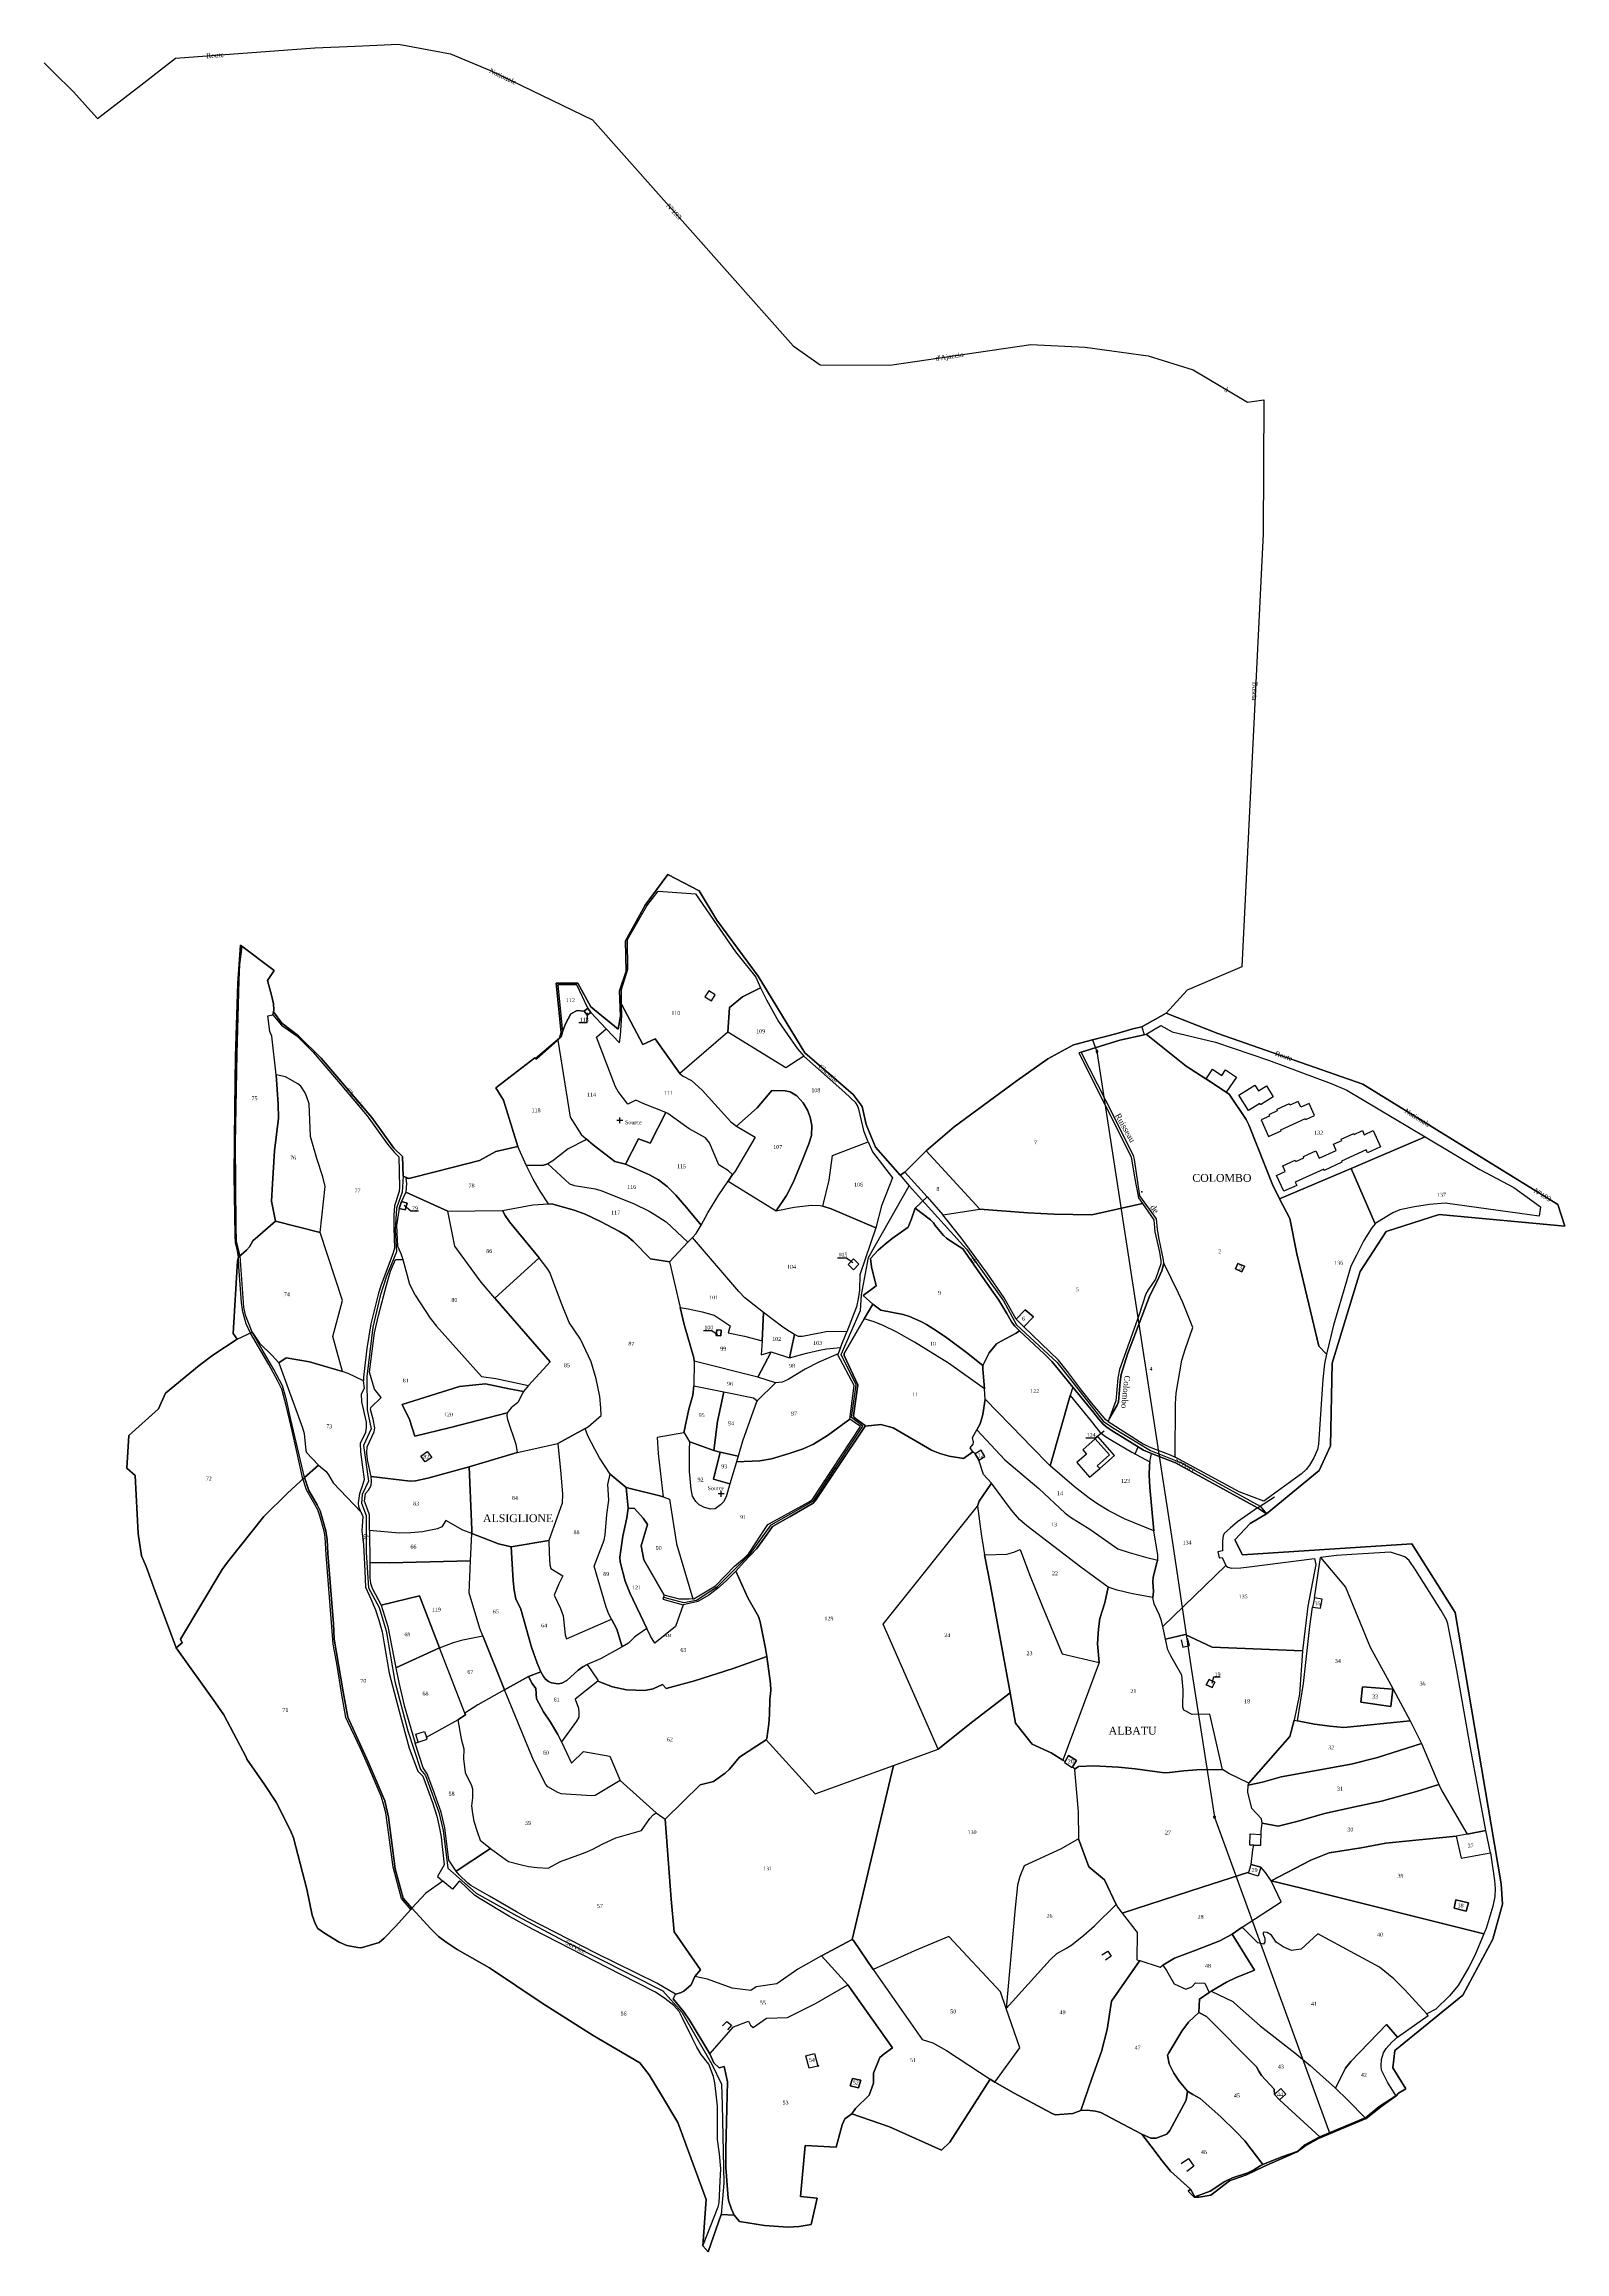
# Model space of a CAD drawing. Extents: x 1207496 to 1208273, y 6152107 to 6153235.
import ezdxf

# ---------------------------------------------------------------- set-up
doc = ezdxf.new("R2010")
doc.units = 0
doc.linetypes.add('CONTINU', pattern=[0])
doc.layers.get('0').update_dxf_attribs({"linetype": 'CONTINU'})
for name, color, linetype in [('1FLECHEFL', 7, 'CONTINU'), ('1LIEUDIT', 7, 'CONTINU'), ('1PARCELLE', 7, 'CONTINU'), ('1SECTION', 7, 'CONTINU'), ('1SUBDSECT', 7, 'CONTINU'), ('1TRONFLUV', 7, 'CONTINU'), ('1TROUPARCELLE', 7, 'CONTINU'), ('1ZONCOMM', 7, 'CONTINU'), ('3BATIDUR', 7, 'CONTINU'), ('3BATILEGER', 7, 'CONTINU'), ('3BORNE', 7, 'CONTINU'), ('3CADB', 7, 'CONTINU'), ('3CALVAIRE', 7, 'CONTINU'), ('3CALVAIRETEX', 7, 'CONTINU'), ('3CHEMIN', 7, 'CONTINU'), ('3FISCLINE', 7, 'CONTINUOUS'), ('3FLECHEPAR', 7, 'CONTINU'), ('3GAZODUC', 7, 'CONTINU'), ('3LIEUDITTEX', 7, 'CONTINU'), ('3PARCELLETEX', 7, 'CONTINU'), ('3SENTIER', 7, 'CONTINU'), ('3TRONFLUVTEX', 7, 'CONTINU'), ('3ZONCOMMTEX', 7, 'CONTINU')]:
    doc.layers.add(name, color=color, linetype=linetype)
doc.styles.get("Standard").update_dxf_attribs({"font": 'Times New Roman'})

# ---------------------------------------------------------------- blocks, each defined once
blk = doc.blocks.new('CADORDB')
blk.add_point((0, 0))
blk = doc.blocks.new('BORLIPRO')
blk.add_lwpolyline([(-0.07, 0.5), (-0.19, 0.47), (-0.31, 0.4), (-0.4, 0.31), (-0.47, 0.19), (-0.5, 0.07), (-0.5, -0.07), (-0.47, -0.19), (-0.4, -0.31), (-0.31, -0.4), (-0.19, -0.47), (-0.07, -0.5), (0.07, -0.5), (0.19, -0.47), (0.31, -0.4), (0.4, -0.31), (0.47, -0.19), (0.5, -0.07), (0.5, 0.07), (0.47, 0.19), (0.4, 0.31), (0.31, 0.4), (0.19, 0.47), (0.07, 0.5)], close=True)
blk = doc.blocks.new('DETATOPO')
for points in [[(-1.5, 0), (1.5, 0)], [(0, -1.5), (0, 1.5)]]:
    blk.add_lwpolyline(points)
blk = doc.blocks.new('FLECHRU1')
blk.add_point((0, 0))

msp = doc.modelspace()

# ---------------------------------------------------------------- linework, layer by layer
at = {"layer": '1LIEUDIT'}
for points in [[(1207946.74, 6152646.02), (1207935.4, 6152658.7), (1207932.91, 6152657.05), (1207920.43, 6152671.38), (1207915.57, 6152682.97), (1207913.59, 6152692.21), (1207908.9, 6152698.33), (1207884.26, 6152719.6), (1207860.36, 6152758.82), (1207839.32, 6152787.38), (1207830.3, 6152802.49), (1207814.32, 6152810.73), (1207802.72, 6152795.13), (1207792.53, 6152776.8), (1207792.94, 6152761.42), (1207789.53, 6152751.26), (1207790.1, 6152738.33), (1207788.79, 6152731.7), (1207774.95, 6152743.16), (1207768.29, 6152755.25), (1207757.19, 6152755.3), (1207759.69, 6152730.04), (1207758.87, 6152727.14), (1207746.67, 6152716.69), (1207746.27, 6152716.98), (1207726.36, 6152701.79), (1207730.2, 6152695.48), (1207737.54, 6152671.75), (1207726.29, 6152669.17), (1207717.91, 6152664.65), (1207695.97, 6152658.96), (1207681.93, 6152655.31), (1207679.02, 6152656.58), (1207678.57, 6152666.68), (1207674.28, 6152670.92), (1207662.89, 6152686.53), (1207637.07, 6152716.83), (1207625.57, 6152728.35), (1207617.01, 6152734.85), (1207612.66, 6152740.54), (1207612.88, 6152741.67), (1207612.7, 6152744.64), (1207611.64, 6152749.05), (1207609.57, 6152756.59), (1207613.08, 6152761.77), (1207595.83, 6152774.61), (1207594.4, 6152755.01), (1207593.25, 6152717.7), (1207593, 6152691.26), (1207592.6, 6152656.9), (1207593.13, 6152626.32), (1207593.33, 6152622.57), (1207594.35, 6152618.41), (1207594.78, 6152615.12), (1207594.23, 6152613.36), (1207592.07, 6152576.23), (1207594.19, 6152573.27), (1207581.75, 6152565.09), (1207574.72, 6152559.9), (1207557.49, 6152545.74), (1207554.01, 6152537.71), (1207538.8, 6152524.01), (1207537.75, 6152507.31), (1207542, 6152503.64), (1207543.58, 6152473.98), (1207545.21, 6152462.58), (1207547.65, 6152457.03), (1207552.1, 6152444.8), (1207562.96, 6152415.47), (1207583.14, 6152387.39), (1207587.41, 6152381.19), (1207598.78, 6152359.63), (1207599.11, 6152358.53), (1207608.06, 6152345.61), (1207614.12, 6152336.61), (1207621.36, 6152322.22), (1207622.92, 6152318.41), (1207629.72, 6152292.15), (1207632.44, 6152278.84), (1207633.96, 6152274.62), (1207635.36, 6152272.1), (1207638.73, 6152269.74), (1207646.34, 6152265.15), (1207650.25, 6152263.41), (1207655.84, 6152262.29), (1207657.52, 6152262.13), (1207666.67, 6152264.97), (1207669.35, 6152267.13), (1207675.14, 6152273.09), (1207682.88, 6152281.82), (1207683.47, 6152282.49), (1207687.45, 6152277.96), (1207693, 6152272.04), (1207697.12, 6152267.99), (1207700.91, 6152265.09), (1207706.64, 6152261.29), (1207723.18, 6152251.93), (1207750.06, 6152233.89), (1207776.09, 6152217.3), (1207799.99, 6152203.44), (1207804.76, 6152197.23), (1207811.04, 6152186.96), (1207819.39, 6152172.98), (1207833.83, 6152133.48), (1207832.18, 6152109.8), (1207834.87, 6152106.8), (1207841.55, 6152125.81), (1207848.07, 6152125.51), (1207846.76, 6152128.55), (1207845.41, 6152132.59), (1207845.1, 6152134.3), (1207843.84, 6152149.86), (1207843.85, 6152159.27), (1207844.34, 6152180.14), (1207844.72, 6152193.65), (1207844.3, 6152196), (1207842.98, 6152201.57), (1207840.46, 6152200.87), (1207837.83, 6152203.46), (1207835.73, 6152208.09), (1207825.58, 6152224.62), (1207822.43, 6152229.4), (1207820.08, 6152232.42), (1207816.91, 6152236.05), (1207818.2, 6152238.57), (1207820.74, 6152239.2), (1207822.49, 6152240.07), (1207826.12, 6152243.29), (1207828.09, 6152247.58), (1207830.96, 6152250.92), (1207817.45, 6152270.36), (1207815.96, 6152287.02), (1207812.82, 6152327.95), (1207830.74, 6152345.42), (1207837.51, 6152347.2), (1207843.62, 6152351.37), (1207845.66, 6152353.25), (1207850.95, 6152359.56), (1207859.74, 6152365.43), (1207864.58, 6152368.56), (1207864.82, 6152369.19), (1207865.82, 6152376.68), (1207866.27, 6152381.45), (1207866.39, 6152389.11), (1207866.82, 6152393.66), (1207866.68, 6152397.23), (1207864.8, 6152411.13), (1207864.12, 6152415.15), (1207861.36, 6152428.75), (1207860.53, 6152431.47), (1207855.14, 6152441.04), (1207848.94, 6152454.74), (1207853.25, 6152459.45), (1207859.52, 6152466.09), (1207865.06, 6152473.67), (1207867.66, 6152477.57), (1207876.68, 6152482.6), (1207888.52, 6152489.46), (1207889.71, 6152490.79), (1207901.04, 6152507.76), (1207915.08, 6152528.78), (1207915.02, 6152529.11), (1207909.42, 6152533.25), (1207909.19, 6152534.1), (1207911.32, 6152549.97), (1207904.29, 6152564.86), (1207904.41, 6152565.93), (1207914.6, 6152583.63), (1207918.97, 6152591.09), (1207914, 6152595.51), (1207920.73, 6152600.59), (1207918.41, 6152610.26), (1207917.74, 6152614.48), (1207921.79, 6152618.81), (1207925.27, 6152621.81), (1207928.92, 6152624.66), (1207937.07, 6152630.45), (1207938.82, 6152634.76), (1207940.66, 6152640.2), (1207946.74, 6152646.02)], [(1208115.69, 6152487.04), (1208120.21, 6152484.03), (1208147.2, 6152506.13), (1208152.89, 6152518.7), (1208153.74, 6152561.02), (1208168.05, 6152607.79), (1208181.3, 6152628.23), (1208208.5, 6152637.02), (1208272.68, 6152631.04), (1208269.15, 6152642.18), (1208169.44, 6152703.63), (1208095.33, 6152729.45), (1208068.94, 6152739.84), (1208056.51, 6152732.9), (1208051.93, 6152731.88), (1208043.15, 6152729.27), (1208031.35, 6152726.24), (1208023, 6152724.12), (1208021.51, 6152723.7), (1208008.4, 6152716.54), (1207992.75, 6152705.47), (1207960.63, 6152681.76), (1207946.2, 6152669.51), (1207935.4, 6152658.7), (1207946.74, 6152646.02), (1207940.66, 6152640.2), (1207948.43, 6152634.26), (1207950.01, 6152632.76), (1207950.87, 6152631.33), (1207955.06, 6152626.24), (1207956.6, 6152624.92), (1207959.35, 6152622.96), (1207964.99, 6152619.48), (1207971.94, 6152609.36), (1207980.55, 6152597.25), (1207983.45, 6152593.18), (1207987.44, 6152586.34), (1207989.83, 6152582.15), (1207991.64, 6152579.94), (1207993.96, 6152577.61), (1208006.52, 6152565.72), (1208010.43, 6152561.86), (1208012.32, 6152559.7), (1208021.28, 6152548.71), (1208031.99, 6152535.62), (1208034.32, 6152532.61), (1208036.76, 6152529.78), (1208038.71, 6152528.11), (1208042.14, 6152525.86), (1208057.34, 6152516.5), (1208061.47, 6152514.79), (1208073.72, 6152510.03), (1208083.94, 6152504.42), (1208115.69, 6152487.04)], [(1208115.69, 6152487.04), (1208083.94, 6152504.42), (1208073.72, 6152510.03), (1208061.47, 6152514.79), (1208057.34, 6152516.5), (1208042.14, 6152525.86), (1208038.71, 6152528.11), (1208036.76, 6152529.78), (1208034.32, 6152532.61), (1208031.99, 6152535.62), (1208021.28, 6152548.71), (1208012.32, 6152559.7), (1208010.43, 6152561.86), (1208006.52, 6152565.72), (1207993.96, 6152577.61), (1207991.64, 6152579.94), (1207989.83, 6152582.15), (1207987.44, 6152586.34), (1207983.45, 6152593.18), (1207980.55, 6152597.25), (1207971.94, 6152609.36), (1207964.99, 6152619.48), (1207959.35, 6152622.96), (1207956.6, 6152624.92), (1207955.06, 6152626.24), (1207950.87, 6152631.33), (1207950.01, 6152632.76), (1207948.43, 6152634.26), (1207940.66, 6152640.2), (1207938.82, 6152634.76), (1207937.07, 6152630.45), (1207928.92, 6152624.66), (1207925.27, 6152621.81), (1207921.79, 6152618.81), (1207917.74, 6152614.48), (1207918.41, 6152610.26), (1207920.73, 6152600.59), (1207914, 6152595.51), (1207918.97, 6152591.09), (1207914.6, 6152583.63), (1207904.41, 6152565.93), (1207904.29, 6152564.86), (1207911.32, 6152549.97), (1207909.19, 6152534.1), (1207909.42, 6152533.25), (1207915.02, 6152529.11), (1207915.08, 6152528.78), (1207901.04, 6152507.76), (1207889.71, 6152490.79), (1207888.52, 6152489.46), (1207876.68, 6152482.6), (1207867.66, 6152477.57), (1207865.06, 6152473.67), (1207859.52, 6152466.09), (1207853.25, 6152459.45), (1207848.94, 6152454.74), (1207855.14, 6152441.04), (1207860.53, 6152431.47), (1207861.36, 6152428.75), (1207864.12, 6152415.15), (1207864.8, 6152411.13), (1207866.68, 6152397.23), (1207866.82, 6152393.66), (1207866.39, 6152389.11), (1207866.27, 6152381.45), (1207865.82, 6152376.68), (1207864.82, 6152369.19), (1207864.58, 6152368.56), (1207859.74, 6152365.43), (1207850.95, 6152359.56), (1207845.66, 6152353.25), (1207843.62, 6152351.37), (1207837.51, 6152347.2), (1207830.74, 6152345.42), (1207812.82, 6152327.95), (1207815.96, 6152287.02), (1207817.45, 6152270.36), (1207830.96, 6152250.92), (1207828.09, 6152247.58), (1207826.12, 6152243.29), (1207822.49, 6152240.07), (1207820.74, 6152239.2), (1207818.2, 6152238.57), (1207816.91, 6152236.05), (1207820.08, 6152232.42), (1207822.43, 6152229.4), (1207825.58, 6152224.62), (1207835.73, 6152208.09), (1207837.83, 6152203.46), (1207840.46, 6152200.87), (1207842.98, 6152201.57), (1207844.3, 6152196), (1207844.72, 6152193.65), (1207844.34, 6152180.14), (1207843.85, 6152159.27), (1207843.84, 6152149.86), (1207845.1, 6152134.3), (1207845.41, 6152132.59), (1207846.76, 6152128.55), (1207848.07, 6152125.51), (1207850.79, 6152122.39), (1207863.62, 6152120.31), (1207875.53, 6152119.38), (1207881.4, 6152119.81), (1207887.46, 6152120.84), (1207890.59, 6152134.24), (1207882, 6152135.06), (1207884.4, 6152161.11), (1207900.31, 6152160.23), (1207903.33, 6152171.65), (1207904.77, 6152174.8), (1207908.25, 6152177.35), (1207927.51, 6152170.66), (1207954.11, 6152158.76), (1207958.43, 6152162.87), (1207978.94, 6152195.09), (1207981.37, 6152193.52), (1207991.23, 6152187.87), (1208010.4, 6152177.69), (1208012.14, 6152176.76), (1208021.19, 6152177.53), (1208025.37, 6152179.07), (1208028.58, 6152179.2), (1208032.88, 6152178.7), (1208035.47, 6152177.95), (1208046.71, 6152172.11), (1208056.5, 6152167.02), (1208061.05, 6152160.97), (1208066.82, 6152153.31), (1208071.15, 6152147.98), (1208081.32, 6152138.8), (1208080.1, 6152137.87), (1208083.24, 6152134.71), (1208085.75, 6152134.68), (1208091.69, 6152135.74), (1208101.24, 6152143.18), (1208110.05, 6152146.11), (1208118.88, 6152150.48), (1208135.87, 6152157.94), (1208139.75, 6152160.86), (1208146.7, 6152164.69), (1208171.17, 6152174.91), (1208179.37, 6152181.43), (1208186.41, 6152186.49), (1208187.63, 6152187.85), (1208191.33, 6152190.04), (1208184.82, 6152200.78), (1208185.73, 6152209.76), (1208220.59, 6152238.02), (1208235.94, 6152266.59), (1208240.87, 6152284.45), (1208240.06, 6152294.89), (1208216.65, 6152433.51), (1208194.54, 6152468.61), (1208108.02, 6152463), (1208104.06, 6152470.73), (1208111.92, 6152479.06), (1208120.21, 6152484.03), (1208115.69, 6152487.04)]]:
    msp.add_lwpolyline(points, close=True, dxfattribs=at)
at = {"layer": '1PARCELLE'}
for points in [[(1207820.38, 6152709.05), (1207807.8, 6152726.86), (1207801.39, 6152723.9), (1207790.58, 6152744.46), (1207790.49, 6152752.05), (1207793.81, 6152762.33), (1207793.64, 6152777.5), (1207803.51, 6152794.67), (1207809.25, 6152802.22), (1207828.4, 6152800.91), (1207839.36, 6152785.02), (1207848.9, 6152771.25), (1207859.21, 6152758.34), (1207861.55, 6152752.9), (1207852.34, 6152748.23), (1207845.68, 6152742.81), (1207844.92, 6152730.19), (1207820.38, 6152709.05)], [(1207594.78, 6152615.12), (1207598.96, 6152618.71), (1207600.42, 6152620.4), (1207602.07, 6152623.47), (1207613.79, 6152633.51), (1207611.74, 6152643.8), (1207612.12, 6152652.69), (1207613.3, 6152669.53), (1207615.2, 6152686.15), (1207615.02, 6152693.34), (1207614.15, 6152708.44), (1207611.86, 6152728.14), (1207610.82, 6152730.56), (1207609.86, 6152738.61), (1207612.37, 6152739.09), (1207612.66, 6152740.54), (1207612.88, 6152741.67), (1207612.7, 6152744.64), (1207611.64, 6152749.05), (1207609.57, 6152756.59), (1207613.08, 6152761.77), (1207595.83, 6152774.61), (1207594.4, 6152755.01), (1207593.25, 6152717.7), (1207593, 6152691.26), (1207592.6, 6152656.9), (1207593.13, 6152626.32), (1207593.33, 6152622.57), (1207594.35, 6152618.41), (1207594.78, 6152615.12)], [(1207760.42, 6152730.42), (1207761.91, 6152734.51), (1207764.64, 6152739.6), (1207767.88, 6152741.27), (1207771.49, 6152741), (1207773.33, 6152742.4), (1207767.72, 6152754.31), (1207758.01, 6152754.35), (1207760.42, 6152730.42)], [(1207820.38, 6152709.05), (1207821.82, 6152707.79), (1207826.29, 6152705.55), (1207831.84, 6152700.48), (1207846.45, 6152684.32), (1207849.34, 6152682.08), (1207858.84, 6152676.57), (1207848.46, 6152658.83), (1207847.33, 6152657.49), (1207845.3, 6152659.25), (1207840.34, 6152662.37), (1207835.5, 6152673.55), (1207833.52, 6152676.21), (1207825.17, 6152680.8), (1207814.32, 6152688.68), (1207813.14, 6152689.17), (1207801.92, 6152693.47), (1207797.88, 6152695.37), (1207793.76, 6152693.34), (1207788.85, 6152699.84), (1207787.56, 6152702.18), (1207777.82, 6152727.64), (1207782.76, 6152731.96), (1207789.61, 6152724.65), (1207789.98, 6152728.44), (1207790.67, 6152738.69), (1207790.58, 6152744.46), (1207801.39, 6152723.9), (1207807.8, 6152726.86), (1207820.38, 6152709.05)], [(1207883.73, 6152717.86), (1207874.51, 6152711.91), (1207844.92, 6152730.19), (1207845.68, 6152742.81), (1207852.34, 6152748.23), (1207861.55, 6152752.9), (1207864.67, 6152746.66), (1207870.87, 6152735.7), (1207876.93, 6152726.81), (1207880.52, 6152721.68), (1207883.73, 6152717.86)], [(1207658.69, 6152551.94), (1207650.93, 6152555.8), (1207648.01, 6152556.67), (1207642.97, 6152574.72), (1207648, 6152593.05), (1207636.63, 6152627.81), (1207639.06, 6152651.38), (1207638, 6152656.2), (1207634.92, 6152665.62), (1207631.67, 6152676.84), (1207630.88, 6152693.63), (1207629.63, 6152697.54), (1207628.83, 6152699.21), (1207626.7, 6152702.55), (1207625.18, 6152703.81), (1207618.78, 6152707.4), (1207614.15, 6152708.44), (1207611.86, 6152728.14), (1207610.82, 6152730.56), (1207609.86, 6152738.61), (1207612.37, 6152739.09), (1207616.75, 6152733.82), (1207624.73, 6152728.15), (1207633.05, 6152719.91), (1207644.93, 6152706.07), (1207660.58, 6152687.34), (1207670.97, 6152673.02), (1207674.43, 6152668.81), (1207676.8, 6152666.49), (1207677.11, 6152650.94), (1207676.86, 6152648.7), (1207674.57, 6152641.49), (1207674.22, 6152636.4), (1207674.17, 6152630.17), (1207674.63, 6152619.73), (1207673.74, 6152616.89), (1207667.74, 6152601.12), (1207666.4, 6152596.84), (1207662.39, 6152581.11), (1207660.45, 6152568.45), (1207658.73, 6152553.91), (1207658.69, 6152551.94)], [(1207813.14, 6152689.17), (1207801.92, 6152693.47), (1207797.88, 6152695.37), (1207793.76, 6152693.34), (1207788.85, 6152699.84), (1207787.56, 6152702.18), (1207777.82, 6152727.64), (1207782.76, 6152731.96), (1207774.83, 6152740.25), (1207773.02, 6152738.83), (1207771.49, 6152741), (1207767.88, 6152741.27), (1207764.64, 6152739.6), (1207761.91, 6152734.51), (1207760.42, 6152730.42), (1207759.77, 6152727.83), (1207758.11, 6152726.13), (1207764.41, 6152686.69), (1207769.88, 6152677.95), (1207772.52, 6152675.59), (1207776, 6152672.63), (1207787.2, 6152664.02), (1207792.69, 6152662.71), (1207799.21, 6152675.67), (1207805.14, 6152673.48), (1207813.14, 6152689.17)], [(1207771.49, 6152741), (1207773.02, 6152738.83), (1207774.83, 6152740.25), (1207773.33, 6152742.4), (1207771.49, 6152741)], [(1208056.87, 6152642.64), (1208030.89, 6152636.89), (1208011.5, 6152637.12), (1207998.29, 6152637.85), (1207973.63, 6152639.71), (1207946.2, 6152669.51), (1207960.63, 6152681.76), (1207992.75, 6152705.47), (1208008.4, 6152716.54), (1208021.51, 6152723.7), (1208023, 6152724.12), (1208031.35, 6152726.24), (1208043.15, 6152729.27), (1208051.93, 6152731.88), (1208056.51, 6152732.9), (1208057.6, 6152728.86), (1208045.32, 6152726.01), (1208025.45, 6152720.04), (1208024.29, 6152719.62), (1208037.62, 6152693.25), (1208051.12, 6152666.39), (1208052.81, 6152656.05), (1208054.75, 6152645.54), (1208056.87, 6152642.64)], [(1208126.91, 6152644.96), (1208123.24, 6152652.25), (1208111.14, 6152682.9), (1208109.73, 6152685.56), (1208101.12, 6152698.5), (1208091.56, 6152704.8), (1208079.16, 6152712.74), (1208058.71, 6152729.14), (1208066.25, 6152733.62), (1208072.05, 6152730.42), (1208094.22, 6152725.15), (1208121.28, 6152715.79), (1208153.29, 6152704), (1208161.33, 6152700.5), (1208201.36, 6152676.65), (1208163.53, 6152660.55), (1208126.91, 6152644.96)], [(1207758.11, 6152726.13), (1207764.41, 6152686.69), (1207769.88, 6152677.95), (1207772.52, 6152675.59), (1207771.97, 6152674.98), (1207763.31, 6152670.63), (1207755.54, 6152664.44), (1207752.87, 6152662.86), (1207750.27, 6152662.11), (1207741.82, 6152662.23), (1207737.54, 6152671.75), (1207730.2, 6152695.48), (1207726.36, 6152701.79), (1207746.27, 6152716.98), (1207746.67, 6152716.69), (1207747.08, 6152716.41), (1207758.11, 6152726.13)], [(1207820.38, 6152709.05), (1207821.82, 6152707.79), (1207826.29, 6152705.55), (1207831.84, 6152700.48), (1207846.45, 6152684.32), (1207849.34, 6152682.08), (1207859.96, 6152691.53), (1207867.46, 6152700.31), (1207874.15, 6152700.27), (1207876.72, 6152699.74), (1207880.19, 6152697.57), (1207883.38, 6152694.09), (1207885.65, 6152690.3), (1207887.03, 6152686.75), (1207887.89, 6152682.54), (1207887.71, 6152677.38), (1207886.28, 6152673.13), (1207882.78, 6152664.06), (1207878.24, 6152653.27), (1207874.83, 6152646.66), (1207869.59, 6152638.86), (1207878.79, 6152640.76), (1207887.74, 6152641.76), (1207892.16, 6152641.67), (1207893.45, 6152641.33), (1207896.62, 6152654.62), (1207898.38, 6152667.13), (1207916.69, 6152674.2), (1207914.65, 6152679.3), (1207911.87, 6152690.83), (1207911.25, 6152692.65), (1207910.29, 6152694.08), (1207904.62, 6152699.37), (1207883.73, 6152717.86), (1207874.51, 6152711.91), (1207844.92, 6152730.19), (1207820.38, 6152709.05)], [(1208106.26, 6152495.23), (1208073.46, 6152512.95), (1208073.63, 6152540.16), (1208073.96, 6152545.65), (1208076.88, 6152562.47), (1208078.76, 6152568.43), (1208082.54, 6152579.18), (1208077.41, 6152592.05), (1208075.18, 6152596.82), (1208067.77, 6152612.11), (1208067.62, 6152613.86), (1208065.4, 6152624.4), (1208064.49, 6152629.36), (1208064, 6152634.72), (1208055.48, 6152646.5), (1208052.79, 6152665.04), (1208052.19, 6152667.18), (1208038.11, 6152695.18), (1208025.45, 6152720.04), (1208045.32, 6152726.01), (1208057.6, 6152728.86), (1208058.71, 6152729.14), (1208079.16, 6152712.74), (1208091.56, 6152704.8), (1208101.12, 6152698.5), (1208109.73, 6152685.56), (1208111.14, 6152682.9), (1208123.24, 6152652.25), (1208126.91, 6152644.96), (1208132.07, 6152634.98), (1208135.7, 6152616.83), (1208146.95, 6152569.75), (1208150.95, 6152565.6), (1208149.81, 6152560.7), (1208149.03, 6152552.8), (1208146.78, 6152519.61), (1208146.34, 6152516.81), (1208144.45, 6152512.65), (1208142.24, 6152508.82), (1208140.44, 6152506.61), (1208138.05, 6152504.37), (1208118.86, 6152490.43), (1208106.26, 6152495.23)], [(1207613.79, 6152633.51), (1207636.63, 6152627.81), (1207639.06, 6152651.38), (1207638, 6152656.2), (1207634.92, 6152665.62), (1207631.67, 6152676.84), (1207630.88, 6152693.63), (1207629.63, 6152697.54), (1207628.83, 6152699.21), (1207626.7, 6152702.55), (1207625.18, 6152703.81), (1207618.78, 6152707.4), (1207614.15, 6152708.44), (1207615.02, 6152693.34), (1207615.2, 6152686.15), (1207613.3, 6152669.53), (1207612.12, 6152652.69), (1207611.74, 6152643.8), (1207613.79, 6152633.51)], [(1207849.34, 6152682.08), (1207858.84, 6152676.57), (1207848.46, 6152658.83), (1207847.33, 6152657.49), (1207845, 6152653.97), (1207869.59, 6152638.86), (1207874.83, 6152646.66), (1207878.24, 6152653.27), (1207882.78, 6152664.06), (1207886.28, 6152673.13), (1207887.71, 6152677.38), (1207887.89, 6152682.54), (1207887.03, 6152686.75), (1207885.65, 6152690.3), (1207883.38, 6152694.09), (1207880.19, 6152697.57), (1207876.72, 6152699.74), (1207874.15, 6152700.27), (1207867.46, 6152700.31), (1207859.96, 6152691.53), (1207849.34, 6152682.08)], [(1207847.33, 6152657.49), (1207845.3, 6152659.25), (1207840.34, 6152662.37), (1207835.5, 6152673.55), (1207833.52, 6152676.21), (1207825.17, 6152680.8), (1207814.32, 6152688.68), (1207813.14, 6152689.17), (1207805.14, 6152673.48), (1207799.21, 6152675.67), (1207792.69, 6152662.71), (1207804.85, 6152657.35), (1207809.55, 6152654.73), (1207813.85, 6152651.28), (1207818.32, 6152646.89), (1207823.73, 6152640.51), (1207831.21, 6152631.55), (1207834.72, 6152637.8), (1207840.34, 6152647.05), (1207845, 6152653.97), (1207847.33, 6152657.49)], [(1208163.53, 6152660.55), (1208201.36, 6152676.65), (1208229.22, 6152660.04), (1208246.58, 6152650.73), (1208260.32, 6152640.85), (1208259.58, 6152636.21), (1208249.71, 6152637.57), (1208211.6, 6152642.8), (1208203.59, 6152642.12), (1208195.81, 6152640.9), (1208188.38, 6152639.46), (1208184.72, 6152637.92), (1208176.11, 6152632.57), (1208175.81, 6152632.21), (1208163.53, 6152660.55)], [(1207680.34, 6152648.38), (1207701.76, 6152638.71), (1207729.73, 6152639.12), (1207745.25, 6152641.89), (1207753.31, 6152642.49), (1207749.03, 6152648.94), (1207745.45, 6152655.03), (1207741.82, 6152662.23), (1207737.54, 6152671.75), (1207726.29, 6152669.17), (1207717.91, 6152664.65), (1207695.97, 6152658.96), (1207681.93, 6152655.31), (1207680.42, 6152655.41), (1207680.66, 6152652.9), (1207680.34, 6152648.38)], [(1207826.82, 6152625.28), (1207828.74, 6152627.35), (1207831.21, 6152631.55), (1207823.73, 6152640.51), (1207818.32, 6152646.89), (1207813.85, 6152651.28), (1207809.55, 6152654.73), (1207804.85, 6152657.35), (1207792.69, 6152662.71), (1207787.2, 6152664.02), (1207776, 6152672.63), (1207772.52, 6152675.59), (1207771.97, 6152674.98), (1207763.31, 6152670.63), (1207755.54, 6152664.44), (1207752.87, 6152662.86), (1207763.96, 6152652.65), (1207766.58, 6152651.87), (1207777.19, 6152650.19), (1207779.95, 6152649.34), (1207796.62, 6152642.57), (1207804.72, 6152638.63), (1207807.32, 6152637.11), (1207813.31, 6152633.17), (1207824.52, 6152622.77), (1207826.82, 6152625.28)], [(1207920.5, 6152630.18), (1207897.67, 6152639.88), (1207893.45, 6152641.33), (1207896.62, 6152654.62), (1207898.38, 6152667.13), (1207916.69, 6152674.2), (1207918.81, 6152669.05), (1207929.12, 6152655.71), (1207923.48, 6152641.45), (1207920.5, 6152630.18)], [(1207954.78, 6152636.79), (1207973.63, 6152639.71), (1207946.2, 6152669.51), (1207935.4, 6152658.7), (1207946.74, 6152646.02), (1207954.78, 6152636.79)], [(1207753.31, 6152642.49), (1207749.03, 6152648.94), (1207745.45, 6152655.03), (1207741.82, 6152662.23), (1207750.27, 6152662.11), (1207752.87, 6152662.86), (1207763.96, 6152652.65), (1207766.58, 6152651.87), (1207777.19, 6152650.19), (1207779.95, 6152649.34), (1207796.62, 6152642.57), (1207804.72, 6152638.63), (1207807.32, 6152637.11), (1207813.31, 6152633.17), (1207824.52, 6152622.77), (1207815.15, 6152612.81), (1207805.47, 6152614.33), (1207796.47, 6152623.32), (1207793.27, 6152626.09), (1207789.6, 6152628.36), (1207780.16, 6152633.21), (1207771.98, 6152637.19), (1207766.33, 6152639.29), (1207755.44, 6152642.23), (1207753.31, 6152642.49)], [(1207878.92, 6152575.71), (1207876.34, 6152577.17), (1207872.99, 6152579.33), (1207863.08, 6152586.95), (1207853.54, 6152594.46), (1207850.56, 6152597.6), (1207826.82, 6152625.28), (1207828.74, 6152627.35), (1207831.21, 6152631.55), (1207834.72, 6152637.8), (1207840.34, 6152647.05), (1207845, 6152653.97), (1207869.59, 6152638.86), (1207878.79, 6152640.76), (1207887.74, 6152641.76), (1207892.16, 6152641.67), (1207893.45, 6152641.33), (1207897.67, 6152639.88), (1207920.5, 6152630.18), (1207912.45, 6152606.11), (1207912.28, 6152598.26), (1207911.56, 6152593.9), (1207910.7, 6152589.83), (1207905.67, 6152576.98), (1207896.02, 6152577.13), (1207883.11, 6152574.63), (1207881.03, 6152574.58), (1207878.92, 6152575.71)], [(1208146.95, 6152569.75), (1208135.7, 6152616.83), (1208132.07, 6152634.98), (1208126.91, 6152644.96), (1208163.53, 6152660.55), (1208175.81, 6152632.21), (1208174.12, 6152630.18), (1208169.88, 6152623.62), (1208166.17, 6152616.15), (1208163.35, 6152610.52), (1208161.02, 6152602.91), (1208154.45, 6152580.4), (1208150.95, 6152565.6), (1208146.95, 6152569.75)], [(1207678.1, 6152643.65), (1207681.08, 6152642.78), (1207680.07, 6152639.31), (1207676.93, 6152640.1), (1207675.59, 6152631.31), (1207676.14, 6152620.88), (1207677.81, 6152617.11), (1207678.89, 6152614.03), (1207682.2, 6152601.46), (1207685.14, 6152595.79), (1207692.81, 6152583.97), (1207695.99, 6152579.94), (1207718.98, 6152554.26), (1207726.29, 6152553.23), (1207743.04, 6152549.54), (1207754.09, 6152561.64), (1207725.89, 6152594.2), (1207718.82, 6152602.39), (1207705.31, 6152620.79), (1207701.76, 6152638.71), (1207680.34, 6152648.38), (1207678.1, 6152643.65)], [(1207678.1, 6152643.65), (1207681.08, 6152642.78), (1207680.07, 6152639.31), (1207676.93, 6152640.1), (1207678.1, 6152643.65)], [(1207822.5, 6152525.35), (1207808.73, 6152523.09), (1207809.37, 6152514.9), (1207811.9, 6152492.7), (1207810.13, 6152493.28), (1207796.37, 6152496.58), (1207792.91, 6152497.47), (1207784.69, 6152504.32), (1207779.33, 6152512.67), (1207776.87, 6152516.99), (1207773.32, 6152523.89), (1207772.03, 6152527.56), (1207773.73, 6152528.59), (1207780.09, 6152534.3), (1207779.96, 6152538.23), (1207779.43, 6152543.96), (1207777.61, 6152553.04), (1207775.02, 6152561.68), (1207769.55, 6152573.33), (1207763.83, 6152581.84), (1207760.31, 6152590.58), (1207753.93, 6152607.4), (1207752.97, 6152609.1), (1207748.48, 6152614.8), (1207733.33, 6152633.25), (1207731.07, 6152636.47), (1207729.73, 6152639.12), (1207745.25, 6152641.89), (1207753.31, 6152642.49), (1207755.44, 6152642.23), (1207766.33, 6152639.29), (1207771.98, 6152637.19), (1207780.16, 6152633.21), (1207789.6, 6152628.36), (1207793.27, 6152626.09), (1207796.47, 6152623.32), (1207805.47, 6152614.33), (1207815.15, 6152612.81), (1207820.51, 6152589.51), (1207822.55, 6152580.77), (1207827.55, 6152563.7), (1207827.71, 6152562.03), (1207827.53, 6152549.39), (1207827.08, 6152544.68), (1207824.95, 6152537.48), (1207822.5, 6152525.35)], [(1207996.18, 6152579.54), (1208001.05, 6152584.66), (1207996.89, 6152588.34), (1207992.19, 6152583.52), (1207986.12, 6152594.43), (1207977.41, 6152607.09), (1207964.08, 6152625.07), (1207954.78, 6152636.79), (1207973.63, 6152639.71), (1207998.29, 6152637.85), (1208011.5, 6152637.12), (1208030.89, 6152636.89), (1208056.87, 6152642.64), (1208062.67, 6152634.23), (1208063.08, 6152628.05), (1208065.51, 6152617.68), (1208066.21, 6152613.32), (1208066.15, 6152611.81), (1208063.48, 6152603.97), (1208059.79, 6152598.49), (1208058.57, 6152596.42), (1208054.88, 6152585.45), (1208045.05, 6152557.73), (1208044.18, 6152553.34), (1208043.18, 6152541.84), (1208039.84, 6152532.64), (1208039.32, 6152531.18), (1208038.16, 6152532.01), (1208031.63, 6152539.66), (1208025.74, 6152547.22), (1208018.56, 6152556.82), (1208013.95, 6152562.61), (1207996.18, 6152579.54)], [(1207615.52, 6152561.2), (1207619.13, 6152563.78), (1207631.19, 6152561.68), (1207648.01, 6152556.67), (1207642.97, 6152574.72), (1207648, 6152593.05), (1207636.63, 6152627.81), (1207613.79, 6152633.51), (1207602.07, 6152623.47), (1207600.42, 6152620.4), (1207598.96, 6152618.71), (1207594.78, 6152615.12), (1207594.23, 6152613.36), (1207592.07, 6152576.23), (1207594.19, 6152573.27), (1207601.76, 6152576.8), (1207605.55, 6152571.17), (1207612.02, 6152564.87), (1207615.52, 6152561.2)], [(1207725.89, 6152594.2), (1207718.82, 6152602.39), (1207705.31, 6152620.79), (1207701.76, 6152638.71), (1207729.73, 6152639.12), (1207731.07, 6152636.47), (1207733.33, 6152633.25), (1207748.48, 6152614.8), (1207725.89, 6152594.2)], [(1207993.96, 6152577.61), (1207992.23, 6152576.33), (1207984.58, 6152572.29), (1207982.3, 6152570.88), (1207978.48, 6152566.3), (1207975.15, 6152559.88), (1207966.9, 6152566.5), (1207956.88, 6152573.93), (1207951.54, 6152577.59), (1207946.45, 6152580.7), (1207943.59, 6152582.22), (1207937.8, 6152584.83), (1207934.46, 6152585.87), (1207923.12, 6152588.04), (1207918.97, 6152591.09), (1207914, 6152595.51), (1207920.73, 6152600.59), (1207918.41, 6152610.26), (1207917.74, 6152614.48), (1207921.79, 6152618.81), (1207925.27, 6152621.81), (1207928.92, 6152624.66), (1207937.07, 6152630.45), (1207938.82, 6152634.76), (1207940.66, 6152640.2), (1207948.43, 6152634.26), (1207950.01, 6152632.76), (1207950.87, 6152631.33), (1207955.06, 6152626.24), (1207956.6, 6152624.92), (1207959.35, 6152622.96), (1207964.99, 6152619.48), (1207971.94, 6152609.36), (1207980.55, 6152597.25), (1207983.45, 6152593.18), (1207987.44, 6152586.34), (1207989.83, 6152582.15), (1207991.64, 6152579.94), (1207993.96, 6152577.61)], [(1207863.08, 6152586.95), (1207853.54, 6152594.46), (1207850.56, 6152597.6), (1207826.82, 6152625.28), (1207824.52, 6152622.77), (1207815.15, 6152612.81), (1207820.51, 6152589.51), (1207824.56, 6152588.81), (1207831.85, 6152587.27), (1207837.91, 6152585.46), (1207846.18, 6152580.12), (1207845.12, 6152576.59), (1207853.44, 6152574.87), (1207862.4, 6152572.49), (1207863.08, 6152586.95)], [(1207662.69, 6152503.14), (1207660.79, 6152511.58), (1207660.42, 6152515.15), (1207660.51, 6152518.18), (1207664.22, 6152525.84), (1207664.44, 6152528), (1207663.67, 6152532.36), (1207662.22, 6152537.4), (1207662.53, 6152538.35), (1207667.74, 6152543.49), (1207664.31, 6152547.72), (1207661.85, 6152556.4), (1207664.39, 6152576.47), (1207666.44, 6152585.44), (1207670.48, 6152600.9), (1207672.48, 6152607.95), (1207675.07, 6152613.92), (1207678.89, 6152614.03), (1207682.2, 6152601.46), (1207685.14, 6152595.79), (1207692.81, 6152583.97), (1207695.99, 6152579.94), (1207718.98, 6152554.26), (1207726.29, 6152553.23), (1207743.04, 6152549.54), (1207740.55, 6152546.52), (1207733.22, 6152547.87), (1207721.04, 6152550.42), (1207707.71, 6152549.08), (1207678.45, 6152539.88), (1207682.23, 6152532.28), (1207684.87, 6152523.62), (1207703.09, 6152528.15), (1207732.17, 6152535.7), (1207732.04, 6152534.1), (1207732.33, 6152532.19), (1207736.58, 6152519.53), (1207737.2, 6152515.35), (1207712.65, 6152507.97), (1207691.55, 6152502.3), (1207685.22, 6152500.93), (1207682.61, 6152500.75), (1207662.69, 6152503.14)], [(1207725.89, 6152594.2), (1207754.09, 6152561.64), (1207743.04, 6152549.54), (1207740.55, 6152546.52), (1207737.61, 6152540.9), (1207734.24, 6152538.15), (1207732.17, 6152535.7), (1207732.04, 6152534.1), (1207732.33, 6152532.19), (1207736.58, 6152519.53), (1207737.2, 6152515.35), (1207757.98, 6152519.9), (1207772.03, 6152527.56), (1207773.73, 6152528.59), (1207780.09, 6152534.3), (1207779.96, 6152538.23), (1207779.43, 6152543.96), (1207777.61, 6152553.04), (1207775.02, 6152561.68), (1207769.55, 6152573.33), (1207763.83, 6152581.84), (1207760.31, 6152590.58), (1207753.93, 6152607.4), (1207752.97, 6152609.1), (1207748.48, 6152614.8), (1207725.89, 6152594.2)], [(1207909.08, 6152608.79), (1207906.42, 6152611.47), (1207909.19, 6152614.33), (1207911.85, 6152611.56), (1207909.08, 6152608.79)], [(1208039.84, 6152532.64), (1208039.32, 6152531.18), (1208057.17, 6152519.72), (1208060.21, 6152518.28), (1208070.94, 6152514.13), (1208073.46, 6152512.95), (1208073.63, 6152540.16), (1208073.96, 6152545.65), (1208076.88, 6152562.47), (1208078.76, 6152568.43), (1208082.54, 6152579.18), (1208077.41, 6152592.05), (1208075.18, 6152596.82), (1208067.77, 6152612.11), (1208066.66, 6152608.23), (1208064.38, 6152602.91), (1208060.58, 6152595.53), (1208049.19, 6152565.55), (1208045.96, 6152555.25), (1208045.46, 6152551.46), (1208044.63, 6152541.25), (1208043.88, 6152539.62), (1208039.84, 6152532.64)], [(1208109.01, 6152610.56), (1208105.6, 6152611.97), (1208104.41, 6152609.22), (1208107.63, 6152607.76), (1208109.01, 6152610.56)], [(1207827.71, 6152562.03), (1207827.55, 6152563.7), (1207822.55, 6152580.77), (1207820.51, 6152589.51), (1207824.56, 6152588.81), (1207831.85, 6152587.27), (1207837.91, 6152585.46), (1207846.18, 6152580.12), (1207845.12, 6152576.59), (1207853.44, 6152574.87), (1207862.4, 6152572.49), (1207861.98, 6152565.19), (1207866.97, 6152566.88), (1207860.29, 6152553.88), (1207827.71, 6152562.03)], [(1207878.92, 6152575.71), (1207876.34, 6152577.17), (1207872.99, 6152579.33), (1207863.08, 6152586.95), (1207862.4, 6152572.49), (1207861.98, 6152565.19), (1207866.97, 6152566.88), (1207876.5, 6152563.67), (1207878.92, 6152575.71)], [(1207975.15, 6152559.88), (1207975.15, 6152558.17), (1207976.03, 6152547.83), (1207957.69, 6152561.08), (1207940.34, 6152571.79), (1207931.21, 6152576.8), (1207924.23, 6152580.21), (1207919.64, 6152582.12), (1207914.6, 6152583.63), (1207918.97, 6152591.09), (1207923.12, 6152588.04), (1207934.46, 6152585.87), (1207937.8, 6152584.83), (1207943.59, 6152582.22), (1207946.45, 6152580.7), (1207951.54, 6152577.59), (1207956.88, 6152573.93), (1207966.9, 6152566.5), (1207975.15, 6152559.88)], [(1207996.18, 6152579.54), (1207992.19, 6152583.52), (1207996.89, 6152588.34), (1208001.05, 6152584.66), (1207996.18, 6152579.54)], [(1207615.52, 6152561.2), (1207627.57, 6152527.9), (1207628.34, 6152525.05), (1207629.21, 6152516.3), (1207629.6, 6152515.27), (1207635.69, 6152508.95), (1207628.54, 6152502.55), (1207619.84, 6152494.64), (1207607.69, 6152482.59), (1207589.12, 6152459.34), (1207586.43, 6152455.53), (1207565.11, 6152419.96), (1207566.06, 6152418.05), (1207562.96, 6152415.47), (1207552.1, 6152444.8), (1207547.65, 6152457.03), (1207545.21, 6152462.58), (1207543.58, 6152473.98), (1207542, 6152503.64), (1207537.75, 6152507.31), (1207538.8, 6152524.01), (1207554.01, 6152537.71), (1207557.49, 6152545.74), (1207574.72, 6152559.9), (1207581.75, 6152565.09), (1207594.19, 6152573.27), (1207601.76, 6152576.8), (1207605.55, 6152571.17), (1207612.02, 6152564.87), (1207615.52, 6152561.2)], [(1207838.98, 6152575.17), (1207839.28, 6152578.04), (1207841.51, 6152577.82), (1207841.3, 6152574.98), (1207838.98, 6152575.17)], [(1207905.67, 6152576.98), (1207896.02, 6152577.13), (1207883.11, 6152574.63), (1207881.03, 6152574.58), (1207878.92, 6152575.71), (1207876.5, 6152563.67), (1207885.08, 6152566.12), (1207891.73, 6152567.6), (1207895.41, 6152568.25), (1207902.51, 6152568.93), (1207905.67, 6152576.98)], [(1207970.11, 6152515.77), (1207968.77, 6152517.65), (1207970.28, 6152519.6), (1207970.41, 6152520.69), (1207969.89, 6152522.94), (1207972.2, 6152526.93), (1207973.82, 6152529.97), (1207975.28, 6152534.69), (1207976.49, 6152542.57), (1207976.03, 6152547.83), (1207957.69, 6152561.08), (1207940.34, 6152571.79), (1207931.21, 6152576.8), (1207924.23, 6152580.21), (1207919.64, 6152582.12), (1207914.6, 6152583.63), (1207904.41, 6152565.93), (1207904.29, 6152564.86), (1207911.32, 6152549.97), (1207909.19, 6152534.1), (1207909.42, 6152533.25), (1207915.02, 6152529.11), (1207915.08, 6152528.78), (1207923.09, 6152529.73), (1207929.37, 6152527.91), (1207949.04, 6152516.54), (1207953.25, 6152514.91), (1207958.05, 6152513.44), (1207965.38, 6152512.33), (1207970.11, 6152515.77)], [(1208009.59, 6152508.6), (1207999.53, 6152518.69), (1207995.87, 6152522.73), (1207976.49, 6152542.57), (1207976.03, 6152547.83), (1207975.15, 6152558.17), (1207975.15, 6152559.88), (1207978.48, 6152566.3), (1207982.3, 6152570.88), (1207984.58, 6152572.29), (1207992.23, 6152576.33), (1207993.96, 6152577.61), (1208006.52, 6152565.72), (1208010.43, 6152561.86), (1208012.32, 6152559.7), (1208021.28, 6152548.71), (1208019.88, 6152544.49), (1208009.59, 6152508.6)], [(1207615.52, 6152561.2), (1207627.57, 6152527.9), (1207628.34, 6152525.05), (1207629.21, 6152516.3), (1207629.6, 6152515.27), (1207635.69, 6152508.95), (1207639.64, 6152505.68), (1207640.82, 6152503.93), (1207643.17, 6152499.85), (1207657.41, 6152484.98), (1207656.4, 6152487.64), (1207656.09, 6152489.55), (1207656.76, 6152494.39), (1207658.51, 6152499.32), (1207659.14, 6152501.69), (1207658.33, 6152507.86), (1207657.3, 6152515.75), (1207657.18, 6152520.14), (1207659.86, 6152525.77), (1207660.28, 6152528.06), (1207660.26, 6152530.93), (1207657.82, 6152541.17), (1207657.75, 6152545.3), (1207659.29, 6152548.16), (1207658.69, 6152551.94), (1207650.93, 6152555.8), (1207648.01, 6152556.67), (1207631.19, 6152561.68), (1207619.13, 6152563.78), (1207615.52, 6152561.2)], [(1207849.35, 6152510.63), (1207861.3, 6152511.06), (1207867.18, 6152512.18), (1207876.17, 6152514.8), (1207883.33, 6152517.15), (1207888.7, 6152519.55), (1207895.82, 6152524.12), (1207907.26, 6152532.34), (1207909.47, 6152549.59), (1207901.13, 6152565.35), (1207901.27, 6152565.72), (1207891.44, 6152561.59), (1207884.47, 6152558), (1207875.82, 6152552.61), (1207872.6, 6152551.34), (1207869.29, 6152550.91), (1207859.97, 6152541.78), (1207859.52, 6152541.21), (1207852.47, 6152521.13), (1207850.26, 6152513.54), (1207849.35, 6152510.63)], [(1207860.29, 6152553.88), (1207866.97, 6152566.88), (1207876.5, 6152563.67), (1207885.08, 6152566.12), (1207891.73, 6152567.6), (1207895.41, 6152568.25), (1207902.51, 6152568.93), (1207901.27, 6152565.72), (1207891.44, 6152561.59), (1207884.47, 6152558), (1207875.82, 6152552.61), (1207872.6, 6152551.34), (1207869.29, 6152550.91), (1207860.29, 6152553.88)], [(1207860.29, 6152553.88), (1207827.71, 6152562.03), (1207827.53, 6152549.39), (1207842.93, 6152546.29), (1207858.05, 6152543.28), (1207859.97, 6152541.78), (1207869.29, 6152550.91), (1207860.29, 6152553.88)], [(1207732.17, 6152535.7), (1207703.09, 6152528.15), (1207684.87, 6152523.62), (1207682.23, 6152532.28), (1207678.45, 6152539.88), (1207707.71, 6152549.08), (1207721.04, 6152550.42), (1207733.22, 6152547.87), (1207740.55, 6152546.52), (1207737.61, 6152540.9), (1207734.24, 6152538.15), (1207732.17, 6152535.7)], [(1207825.51, 6152520.74), (1207822.74, 6152525.38), (1207822.5, 6152525.35), (1207824.95, 6152537.48), (1207827.08, 6152544.68), (1207827.53, 6152549.39), (1207842.93, 6152546.29), (1207839.71, 6152531.12), (1207837.72, 6152516.35), (1207825.51, 6152520.74)], [(1207859.97, 6152541.78), (1207859.52, 6152541.21), (1207852.47, 6152521.13), (1207850.26, 6152513.54), (1207841, 6152515.51), (1207837.72, 6152516.35), (1207839.71, 6152531.12), (1207842.93, 6152546.29), (1207858.05, 6152543.28), (1207859.97, 6152541.78)], [(1207972.2, 6152526.93), (1207986.55, 6152511.59), (1208003.9, 6152496.91), (1208017.38, 6152484.31), (1208019.97, 6152482.33), (1208030, 6152476.23), (1208044.3, 6152466.16), (1208050.08, 6152464.18), (1208058.37, 6152461.79), (1208064.64, 6152460.35), (1208064.6, 6152462.88), (1208062.67, 6152475.23), (1208048.05, 6152481.32), (1208039.61, 6152485.58), (1208033.98, 6152488.9), (1208029.57, 6152491.99), (1208021.86, 6152497.9), (1208009.59, 6152508.6), (1207999.53, 6152518.69), (1207995.87, 6152522.73), (1207976.49, 6152542.57), (1207975.28, 6152534.69), (1207973.82, 6152529.97), (1207972.2, 6152526.93)], [(1208062.67, 6152475.23), (1208048.05, 6152481.32), (1208039.61, 6152485.58), (1208033.98, 6152488.9), (1208029.57, 6152491.99), (1208021.86, 6152497.9), (1208009.59, 6152508.6), (1208019.88, 6152544.49), (1208030.55, 6152531.4), (1208035.08, 6152525.76), (1208037.91, 6152523.53), (1208040.98, 6152521.62), (1208051.45, 6152515.51), (1208060.64, 6152510.53), (1208060.43, 6152508.54), (1208060.23, 6152503.95), (1208060.54, 6152497.45), (1208062.67, 6152475.23)], [(1208021.28, 6152548.71), (1208019.88, 6152544.49), (1208030.55, 6152531.4), (1208035.08, 6152525.76), (1208037.91, 6152523.53), (1208040.98, 6152521.62), (1208051.45, 6152515.51), (1208060.64, 6152510.53), (1208061.47, 6152514.79), (1208057.34, 6152516.5), (1208042.14, 6152525.86), (1208038.71, 6152528.11), (1208036.76, 6152529.78), (1208034.32, 6152532.61), (1208031.99, 6152535.62), (1208021.28, 6152548.71)], [(1207849.35, 6152510.63), (1207845.99, 6152499.25), (1207843.98, 6152492.76), (1207842.64, 6152490.05), (1207841.15, 6152488.55), (1207838.43, 6152486.59), (1207836.26, 6152486.38), (1207833.02, 6152487.31), (1207830.29, 6152488.52), (1207828.57, 6152490.25), (1207826.91, 6152492.99), (1207826.15, 6152496.64), (1207825.31, 6152505.63), (1207825.27, 6152516.87), (1207825.51, 6152520.74), (1207822.74, 6152525.38), (1207822.5, 6152525.35), (1207808.73, 6152523.09), (1207809.37, 6152514.9), (1207811.9, 6152492.7), (1207815.04, 6152491.5), (1207818.73, 6152468.71), (1207827.08, 6152440.48), (1207827.61, 6152440.61), (1207838.55, 6152447.27), (1207848.37, 6152457.32), (1207853.51, 6152461.56), (1207855.67, 6152463.8), (1207865.31, 6152478.52), (1207886.1, 6152489.89), (1207888.05, 6152491.2), (1207912.67, 6152528.58), (1207907.26, 6152532.34), (1207895.82, 6152524.12), (1207888.7, 6152519.55), (1207883.33, 6152517.15), (1207876.17, 6152514.8), (1207867.18, 6152512.18), (1207861.3, 6152511.06), (1207849.35, 6152510.63)], [(1207979.64, 6152499.63), (1207975.51, 6152504.17), (1207973.18, 6152511.47), (1207971.33, 6152514.6), (1207970.11, 6152515.77), (1207965.38, 6152512.33), (1207958.05, 6152513.44), (1207953.25, 6152514.91), (1207949.04, 6152516.54), (1207929.37, 6152527.91), (1207923.09, 6152529.73), (1207915.08, 6152528.78), (1207901.04, 6152507.76), (1207889.71, 6152490.79), (1207888.52, 6152489.46), (1207876.68, 6152482.6), (1207867.66, 6152477.57), (1207865.06, 6152473.67), (1207859.52, 6152466.09), (1207853.25, 6152459.45), (1207848.94, 6152454.74), (1207855.14, 6152441.04), (1207860.53, 6152431.47), (1207861.36, 6152428.75), (1207864.12, 6152415.15), (1207864.8, 6152411.13), (1207866.68, 6152397.23), (1207866.82, 6152393.66), (1207866.39, 6152389.11), (1207866.27, 6152381.45), (1207865.82, 6152376.68), (1207864.82, 6152369.19), (1207864.58, 6152368.56), (1207889.51, 6152340.84), (1207929.5, 6152355.43), (1207952.48, 6152363.73), (1207924.21, 6152427.65), (1207972.53, 6152487.94), (1207973.39, 6152490.42), (1207979.64, 6152499.63)], [(1207712.65, 6152507.97), (1207737.2, 6152515.35), (1207757.98, 6152519.9), (1207759.48, 6152504.49), (1207760.46, 6152494.09), (1207760.17, 6152489.47), (1207753.36, 6152470.39), (1207734.14, 6152467.17), (1207727.73, 6152468.62), (1207714.08, 6152473.92), (1207714.15, 6152475.76), (1207712.65, 6152507.97)], [(1207784.69, 6152504.32), (1207779.33, 6152512.67), (1207776.87, 6152516.99), (1207773.32, 6152523.89), (1207772.03, 6152527.56), (1207757.98, 6152519.9), (1207759.48, 6152504.49), (1207760.46, 6152494.09), (1207760.17, 6152489.47), (1207753.36, 6152470.39), (1207753.58, 6152463.88), (1207753.98, 6152457.96), (1207754.47, 6152456.1), (1207760.53, 6152452.28), (1207758.48, 6152448.25), (1207756.13, 6152442.4), (1207759.44, 6152435.64), (1207760.79, 6152431.81), (1207761.85, 6152422.18), (1207762.4, 6152420.07), (1207785.45, 6152430.14), (1207784.08, 6152432.77), (1207782.65, 6152436.28), (1207776.55, 6152457.18), (1207781.63, 6152470.58), (1207782.29, 6152473.23), (1207783.05, 6152483.59), (1207784.04, 6152490.93), (1207783.53, 6152499.07), (1207784.69, 6152504.32)], [(1207845.99, 6152499.25), (1207843.98, 6152492.76), (1207842.64, 6152490.05), (1207841.15, 6152488.55), (1207838.43, 6152486.59), (1207836.26, 6152486.38), (1207833.02, 6152487.31), (1207830.29, 6152488.52), (1207828.57, 6152490.25), (1207826.91, 6152492.99), (1207826.15, 6152496.64), (1207825.31, 6152505.63), (1207825.27, 6152516.87), (1207825.51, 6152520.74), (1207837.72, 6152516.35), (1207841, 6152515.51), (1207837.58, 6152501.7), (1207845.99, 6152499.25)], [(1208062.11, 6152441.29), (1208051.65, 6152443.13), (1208043.95, 6152444.94), (1208040.85, 6152445.93), (1208039.31, 6152446.55), (1208025.3, 6152456.82), (1207997.7, 6152477.95), (1207994.04, 6152481.14), (1207989.85, 6152485.81), (1207979.64, 6152499.63), (1207975.51, 6152504.17), (1207973.18, 6152511.47), (1207976.28, 6152513.3), (1207974.31, 6152516.47), (1207971.33, 6152514.6), (1207970.11, 6152515.77), (1207968.77, 6152517.65), (1207970.28, 6152519.6), (1207970.41, 6152520.69), (1207969.89, 6152522.94), (1207972.2, 6152526.93), (1207986.55, 6152511.59), (1208003.9, 6152496.91), (1208017.38, 6152484.31), (1208019.97, 6152482.33), (1208030, 6152476.23), (1208044.3, 6152466.16), (1208050.08, 6152464.18), (1208058.37, 6152461.79), (1208064.64, 6152460.35), (1208064.32, 6152459.64), (1208062.2, 6152451.65), (1208062.15, 6152449.31), (1208062.37, 6152444.37), (1208062.11, 6152441.29)], [(1207699.33, 6152296.27), (1207696.29, 6152294.24), (1207690.6, 6152290.19), (1207683.47, 6152282.49), (1207679.02, 6152287.57), (1207674.97, 6152302.54), (1207671.49, 6152329.01), (1207669.62, 6152337.35), (1207666.76, 6152344.16), (1207661.12, 6152357.27), (1207650.69, 6152380.08), (1207648.29, 6152393.08), (1207643.79, 6152419.98), (1207643.39, 6152427.7), (1207640.47, 6152463.75), (1207640.15, 6152470.68), (1207639.39, 6152475.28), (1207636.51, 6152485.46), (1207634.97, 6152488.67), (1207630.71, 6152495.97), (1207628.54, 6152502.55), (1207635.69, 6152508.95), (1207639.64, 6152505.68), (1207640.82, 6152503.93), (1207643.17, 6152499.85), (1207657.41, 6152484.98), (1207658.36, 6152482.71), (1207657.94, 6152475.25), (1207658.67, 6152468.21), (1207659.36, 6152454.94), (1207659.7, 6152446.5), (1207662.49, 6152440.61), (1207664.9, 6152434.92), (1207666.53, 6152429.73), (1207668.21, 6152423.64), (1207669.28, 6152417.54), (1207671.87, 6152402.65), (1207676.88, 6152383.12), (1207682.12, 6152364.19), (1207686.5, 6152352.45), (1207688.98, 6152349.93), (1207693.96, 6152336.48), (1207696.19, 6152329.46), (1207697.55, 6152323.41), (1207698.35, 6152318.8), (1207699.93, 6152304.53), (1207696.48, 6152298.71), (1207699.33, 6152296.27)], [(1207662.69, 6152503.14), (1207682.61, 6152500.75), (1207685.22, 6152500.93), (1207691.55, 6152502.3), (1207712.65, 6152507.97), (1207714.15, 6152475.76), (1207714.08, 6152473.92), (1207709.52, 6152475.7), (1207700.84, 6152480.67), (1207698.8, 6152477.4), (1207696.59, 6152476.31), (1207688.94, 6152474.73), (1207682.82, 6152474.25), (1207676.93, 6152474.17), (1207661.7, 6152475.48), (1207661.74, 6152483.56), (1207660.83, 6152486.42), (1207659.14, 6152490.41), (1207659.74, 6152494.4), (1207661.19, 6152496.05), (1207662.62, 6152498.43), (1207662.88, 6152500.71), (1207662.69, 6152503.14)], [(1207690.24, 6152510.55), (1207688.02, 6152513.52), (1207691.3, 6152515.9), (1207693.55, 6152512.87), (1207690.24, 6152510.55)], [(1207849.35, 6152510.63), (1207845.99, 6152499.25), (1207837.58, 6152501.7), (1207841, 6152515.51), (1207850.26, 6152513.54), (1207849.35, 6152510.63)], [(1207973.18, 6152511.47), (1207976.28, 6152513.3), (1207974.31, 6152516.47), (1207971.33, 6152514.6), (1207973.18, 6152511.47)], [(1208067.16, 6152426.36), (1208066.5, 6152429.38), (1208065.46, 6152432.13), (1208062.74, 6152438.02), (1208062.11, 6152441.29), (1208062.37, 6152444.37), (1208062.15, 6152449.31), (1208062.2, 6152451.65), (1208064.32, 6152459.64), (1208064.64, 6152460.35), (1208064.6, 6152462.88), (1208062.67, 6152475.23), (1208060.54, 6152497.45), (1208060.23, 6152503.95), (1208060.43, 6152508.54), (1208060.64, 6152510.53), (1208061.47, 6152514.79), (1208073.72, 6152510.03), (1208083.94, 6152504.42), (1208115.69, 6152487.04), (1208105.3, 6152479.99), (1208101.6, 6152476.61), (1208098.67, 6152474.08), (1208098.02, 6152472.9), (1208097.66, 6152470.09), (1208097.71, 6152465.08), (1208095.36, 6152464.63), (1208096.06, 6152461.55), (1208097.5, 6152461.71), (1208099.48, 6152457.66), (1208067.16, 6152426.36)], [(1207683.47, 6152282.49), (1207682.88, 6152281.82), (1207675.14, 6152273.09), (1207669.35, 6152267.13), (1207666.67, 6152264.97), (1207657.52, 6152262.13), (1207655.84, 6152262.29), (1207650.25, 6152263.41), (1207646.34, 6152265.15), (1207638.73, 6152269.74), (1207635.36, 6152272.1), (1207633.96, 6152274.62), (1207632.44, 6152278.84), (1207629.72, 6152292.15), (1207622.92, 6152318.41), (1207621.36, 6152322.22), (1207614.12, 6152336.61), (1207608.06, 6152345.61), (1207599.11, 6152358.53), (1207598.78, 6152359.63), (1207587.41, 6152381.19), (1207583.14, 6152387.39), (1207562.96, 6152415.47), (1207566.06, 6152418.05), (1207565.11, 6152419.96), (1207586.43, 6152455.53), (1207589.12, 6152459.34), (1207607.69, 6152482.59), (1207619.84, 6152494.64), (1207628.54, 6152502.55), (1207630.71, 6152495.97), (1207634.97, 6152488.67), (1207636.51, 6152485.46), (1207639.39, 6152475.28), (1207640.15, 6152470.68), (1207640.47, 6152463.75), (1207643.39, 6152427.7), (1207643.79, 6152419.98), (1207648.29, 6152393.08), (1207650.69, 6152380.08), (1207661.12, 6152357.27), (1207666.76, 6152344.16), (1207669.62, 6152337.35), (1207671.49, 6152329.01), (1207674.97, 6152302.54), (1207679.02, 6152287.57), (1207683.47, 6152282.49)], [(1207803.43, 6152425.31), (1207798.56, 6152422.07), (1207797.21, 6152421.02), (1207794.17, 6152417.95), (1207790.98, 6152415.98), (1207788.1, 6152425.1), (1207785.45, 6152430.14), (1207784.08, 6152432.77), (1207782.65, 6152436.28), (1207776.55, 6152457.18), (1207781.63, 6152470.58), (1207782.29, 6152473.23), (1207783.05, 6152483.59), (1207784.04, 6152490.93), (1207783.53, 6152499.07), (1207784.69, 6152504.32), (1207792.91, 6152497.47), (1207793.96, 6152486.9), (1207793.26, 6152481.91), (1207791.3, 6152472.51), (1207789.67, 6152461.78), (1207789.81, 6152459.46), (1207792.36, 6152449.52), (1207794.81, 6152443.69), (1207803.43, 6152425.31)], [(1207811.9, 6152492.7), (1207815.04, 6152491.5), (1207818.73, 6152468.71), (1207827.08, 6152440.48), (1207824.93, 6152440.32), (1207820.26, 6152440.33), (1207812.36, 6152442.39), (1207801.99, 6152460.48), (1207800.56, 6152467.59), (1207803.81, 6152478.58), (1207801.67, 6152481.71), (1207797.19, 6152486.81), (1207793.96, 6152486.9), (1207792.91, 6152497.47), (1207796.37, 6152496.58), (1207810.13, 6152493.28), (1207811.9, 6152492.7)], [(1208039.31, 6152446.55), (1208025.3, 6152456.82), (1207997.7, 6152477.95), (1207994.04, 6152481.14), (1207989.85, 6152485.81), (1207979.64, 6152499.63), (1207973.39, 6152490.42), (1207972.53, 6152487.94), (1207974.3, 6152473.86), (1207976, 6152462.99), (1207987.5, 6152463.34), (1207991.08, 6152464.38), (1207994.3, 6152465.83), (1207999.15, 6152452.94), (1208005.89, 6152436.15), (1208015.77, 6152412.39), (1208034.76, 6152407.99), (1208033.85, 6152417.59), (1208034.36, 6152425.2), (1208034.95, 6152430.55), (1208037.63, 6152438.48), (1208039.31, 6152446.55)], [(1207822.06, 6152437.57), (1207818.15, 6152426.36), (1207807.65, 6152417.85), (1207805.45, 6152421.47), (1207803.43, 6152425.31), (1207794.81, 6152443.69), (1207792.36, 6152449.52), (1207789.81, 6152459.46), (1207789.67, 6152461.78), (1207791.3, 6152472.51), (1207793.26, 6152481.91), (1207793.96, 6152486.9), (1207797.19, 6152486.81), (1207801.67, 6152481.71), (1207803.81, 6152478.58), (1207800.56, 6152467.59), (1207801.99, 6152460.48), (1207812.36, 6152442.39), (1207811.71, 6152440.46), (1207822.06, 6152437.57)], [(1207989.23, 6152392.52), (1207970.09, 6152377.78), (1207952.48, 6152363.73), (1207924.21, 6152427.65), (1207972.53, 6152487.94), (1207974.3, 6152473.86), (1207976, 6152462.99), (1207979.2, 6152447.29), (1207989.23, 6152392.52)], [(1207714.08, 6152473.92), (1207709.52, 6152475.7), (1207700.84, 6152480.67), (1207698.8, 6152477.4), (1207696.59, 6152476.31), (1207688.94, 6152474.73), (1207682.82, 6152474.25), (1207676.93, 6152474.17), (1207661.7, 6152475.48), (1207661.9, 6152459.08), (1207671.89, 6152458.93), (1207713.46, 6152459.96), (1207714.08, 6152473.92)], [(1207714.08, 6152473.92), (1207727.73, 6152468.62), (1207734.14, 6152467.17), (1207735.27, 6152449.84), (1207735.65, 6152445.01), (1207736.61, 6152440.53), (1207739.04, 6152435.29), (1207744.51, 6152415.87), (1207747.52, 6152407.68), (1207749.36, 6152403.23), (1207742.98, 6152400.87), (1207730.76, 6152394.04), (1207719.76, 6152421.63), (1207718.1, 6152425.46), (1207712.74, 6152443.58), (1207713.46, 6152459.96), (1207714.08, 6152473.92)], [(1207790.98, 6152415.98), (1207779.84, 6152409.94), (1207773.08, 6152406.98), (1207770.8, 6152405.87), (1207768.43, 6152404.16), (1207762.64, 6152398.9), (1207760.04, 6152397.53), (1207758.2, 6152397.12), (1207754.78, 6152397.66), (1207753.29, 6152398.3), (1207751.64, 6152399.54), (1207750.69, 6152400.79), (1207749.36, 6152403.23), (1207747.52, 6152407.68), (1207744.51, 6152415.87), (1207739.04, 6152435.29), (1207736.61, 6152440.53), (1207735.65, 6152445.01), (1207735.27, 6152449.84), (1207734.14, 6152467.17), (1207753.36, 6152470.39), (1207753.58, 6152463.88), (1207753.98, 6152457.96), (1207754.47, 6152456.1), (1207760.53, 6152452.28), (1207758.48, 6152448.25), (1207756.13, 6152442.4), (1207759.44, 6152435.64), (1207760.79, 6152431.81), (1207761.85, 6152422.18), (1207762.4, 6152420.07), (1207785.45, 6152430.14), (1207788.1, 6152425.1), (1207790.98, 6152415.98)], [(1208016.17, 6152358.16), (1208010.15, 6152361.8), (1208000.5, 6152366.33), (1207991.94, 6152377.09), (1207989.23, 6152392.52), (1207979.2, 6152447.29), (1207976, 6152462.99), (1207987.5, 6152463.34), (1207991.08, 6152464.38), (1207994.3, 6152465.83), (1207999.15, 6152452.94), (1208005.89, 6152436.15), (1208015.77, 6152412.39), (1208034.76, 6152407.99), (1208016.17, 6152358.16)], [(1208208.22, 6152345.73), (1208209.85, 6152342.41), (1208222.78, 6152320.25), (1208232.38, 6152322.09), (1208224.46, 6152364.45), (1208217.41, 6152404.11), (1208212.89, 6152427.74), (1208212.23, 6152429.85), (1208209.55, 6152434.67), (1208196.37, 6152455.39), (1208193.15, 6152460.17), (1208190.85, 6152461.97), (1208183.53, 6152464.4), (1208163.82, 6152463.29), (1208156.01, 6152462.67), (1208147.75, 6152461.69), (1208160.6, 6152446.45), (1208173.27, 6152415.92), (1208183.76, 6152396.61), (1208193.64, 6152378.28), (1208199.49, 6152366.64), (1208208.22, 6152345.73)], [(1207713.46, 6152459.96), (1207671.89, 6152458.93), (1207661.9, 6152459.08), (1207661.96, 6152451.37), (1207662.33, 6152448.55), (1207663.15, 6152445.95), (1207667.77, 6152437.32), (1207687.39, 6152442.07), (1207697.61, 6152415.56), (1207704.71, 6152418.25), (1207709.39, 6152419.57), (1207719.76, 6152421.63), (1207718.1, 6152425.46), (1207712.74, 6152443.58), (1207713.46, 6152459.96)], [(1207848.94, 6152454.74), (1207847.7, 6152453.25), (1207844.05, 6152449.76), (1207839.58, 6152445.83), (1207835.24, 6152442.5), (1207829.52, 6152439.24), (1207822.06, 6152437.57), (1207818.15, 6152426.36), (1207807.65, 6152417.85), (1207805.45, 6152421.47), (1207803.43, 6152425.31), (1207798.56, 6152422.07), (1207797.21, 6152421.02), (1207794.17, 6152417.95), (1207790.98, 6152415.98), (1207779.84, 6152409.94), (1207773.08, 6152406.98), (1207778.43, 6152398.93), (1207778.48, 6152398.44), (1207785.89, 6152395.58), (1207793.14, 6152394.04), (1207802.32, 6152393.66), (1207806.81, 6152394.54), (1207811.45, 6152396.72), (1207813.41, 6152394.79), (1207827.83, 6152398.58), (1207847.58, 6152404.98), (1207864.8, 6152411.13), (1207864.12, 6152415.15), (1207861.36, 6152428.75), (1207860.53, 6152431.47), (1207855.14, 6152441.04), (1207848.94, 6152454.74)], [(1208092.37, 6152415.88), (1208078.62, 6152422.29), (1208068.55, 6152420), (1208067.16, 6152426.36), (1208099.48, 6152457.66), (1208099.72, 6152457.19), (1208100.52, 6152456.67), (1208102.33, 6152456.28), (1208107.12, 6152456.37), (1208111.43, 6152456.85), (1208144.8, 6152461.19), (1208145.34, 6152458.07), (1208141.36, 6152436.74), (1208138.61, 6152413.91), (1208092.37, 6152415.88)], [(1208152.58, 6152375.43), (1208144.69, 6152376.5), (1208136.06, 6152378.17), (1208139.16, 6152397.26), (1208142.38, 6152426.38), (1208143.77, 6152436.36), (1208147.74, 6152435.72), (1208148.67, 6152440.34), (1208144.68, 6152441.1), (1208147.75, 6152461.69), (1208160.6, 6152446.45), (1208173.27, 6152415.92), (1208183.76, 6152396.61), (1208193.64, 6152378.28), (1208159.67, 6152374.77), (1208152.58, 6152375.43)], [(1207697.61, 6152415.56), (1207687.39, 6152442.07), (1207667.77, 6152437.32), (1207671.17, 6152426.38), (1207675.19, 6152405.29), (1207697.61, 6152415.56)], [(1208062.11, 6152441.29), (1208051.65, 6152443.13), (1208043.95, 6152444.94), (1208040.85, 6152445.93), (1208039.31, 6152446.55), (1208037.63, 6152438.48), (1208034.95, 6152430.55), (1208034.36, 6152425.2), (1208033.85, 6152417.59), (1208034.76, 6152407.99), (1208016.17, 6152358.16), (1208017.36, 6152357.47), (1208019.04, 6152360.43), (1208023.03, 6152357.94), (1208021.14, 6152354.71), (1208022.5, 6152353.72), (1208024.18, 6152354.83), (1208031.81, 6152355.26), (1208044.54, 6152354.47), (1208053.04, 6152353.64), (1208068.12, 6152351.55), (1208070.68, 6152351.74), (1208077.91, 6152352.68), (1208084.66, 6152353.19), (1208097.77, 6152353.28), (1208091.28, 6152381.61), (1208082.18, 6152381.41), (1208077.89, 6152383.6), (1208077.39, 6152385.2), (1208077.56, 6152394.11), (1208076.97, 6152401.55), (1208071.42, 6152411.01), (1208069.74, 6152414.55), (1208068.55, 6152420), (1208067.16, 6152426.36), (1208066.5, 6152429.38), (1208065.46, 6152432.13), (1208062.74, 6152438.02), (1208062.11, 6152441.29)], [(1208143.77, 6152436.36), (1208147.74, 6152435.72), (1208148.67, 6152440.34), (1208144.68, 6152441.1), (1208143.77, 6152436.36)], [(1207730.76, 6152394.04), (1207717.14, 6152386.31), (1207710.52, 6152382.07), (1207697.61, 6152415.56), (1207704.71, 6152418.25), (1207709.39, 6152419.57), (1207719.76, 6152421.63), (1207730.76, 6152394.04)], [(1208100.9, 6152351.36), (1208097.77, 6152353.28), (1208091.28, 6152381.61), (1208082.18, 6152381.41), (1208077.89, 6152383.6), (1208077.39, 6152385.2), (1208077.56, 6152394.11), (1208076.97, 6152401.55), (1208071.42, 6152411.01), (1208069.74, 6152414.55), (1208068.55, 6152420), (1208078.62, 6152422.29), (1208092.37, 6152415.88), (1208138.61, 6152413.91), (1208136.99, 6152391.84), (1208134.4, 6152378.6), (1208132.13, 6152370.21), (1208111.19, 6152346.35), (1208100.9, 6152351.36)], [(1207710.52, 6152382.07), (1207697.61, 6152415.56), (1207675.19, 6152405.29), (1207676.71, 6152397.71), (1207679.55, 6152386.11), (1207685.15, 6152366.73), (1207691.28, 6152368.76), (1207690.96, 6152369.79), (1207706.96, 6152378.77), (1207710.82, 6152381.24), (1207710.52, 6152382.07)], [(1207773.08, 6152406.98), (1207778.43, 6152398.93), (1207778.48, 6152398.44), (1207766.86, 6152389.33), (1207768.52, 6152384.73), (1207768.81, 6152382.41), (1207768.8, 6152380.08), (1207767.62, 6152378.04), (1207759.96, 6152367.48), (1207758.06, 6152371.23), (1207754.22, 6152377.51), (1207750.63, 6152382.86), (1207747.05, 6152389.38), (1207746.86, 6152394.7), (1207744.92, 6152397.3), (1207742.98, 6152400.87), (1207749.36, 6152403.23), (1207750.69, 6152400.79), (1207751.64, 6152399.54), (1207753.29, 6152398.3), (1207754.78, 6152397.66), (1207758.2, 6152397.12), (1207760.04, 6152397.53), (1207762.64, 6152398.9), (1207768.43, 6152404.16), (1207770.8, 6152405.87), (1207773.08, 6152406.98)], [(1207812.82, 6152327.95), (1207830.74, 6152345.42), (1207837.51, 6152347.2), (1207843.62, 6152351.37), (1207845.66, 6152353.25), (1207850.95, 6152359.56), (1207859.74, 6152365.43), (1207864.58, 6152368.56), (1207864.82, 6152369.19), (1207865.82, 6152376.68), (1207866.27, 6152381.45), (1207866.39, 6152389.11), (1207866.82, 6152393.66), (1207866.68, 6152397.23), (1207864.8, 6152411.13), (1207847.58, 6152404.98), (1207827.83, 6152398.58), (1207813.41, 6152394.79), (1207811.45, 6152396.72), (1207806.81, 6152394.54), (1207802.32, 6152393.66), (1207793.14, 6152394.04), (1207785.89, 6152395.58), (1207778.48, 6152398.44), (1207766.86, 6152389.33), (1207768.52, 6152384.73), (1207768.81, 6152382.41), (1207768.8, 6152380.08), (1207767.62, 6152378.04), (1207759.96, 6152367.48), (1207765.02, 6152356.53), (1207771.15, 6152362.55), (1207784.57, 6152360.07), (1207789.84, 6152347.78), (1207808.2, 6152331.12), (1207812.82, 6152327.95)], [(1207730.76, 6152394.04), (1207742.98, 6152400.87), (1207744.92, 6152397.3), (1207746.86, 6152394.7), (1207747.05, 6152389.38), (1207750.63, 6152382.86), (1207754.22, 6152377.51), (1207758.06, 6152371.23), (1207759.96, 6152367.48), (1207765.02, 6152356.53), (1207771.15, 6152362.55), (1207784.57, 6152360.07), (1207789.84, 6152347.78), (1207777.16, 6152340.04), (1207775.25, 6152339.93), (1207759.66, 6152340.81), (1207757.95, 6152341.54), (1207752.84, 6152344.41), (1207751.86, 6152345.65), (1207745.56, 6152358.04), (1207730.76, 6152394.04)], [(1208093.77, 6152397.93), (1208090.93, 6152399.32), (1208089.41, 6152396.52), (1208092.44, 6152395.2), (1208093.77, 6152397.93)], [(1208184.7, 6152394.4), (1208169.35, 6152395.64), (1208168.38, 6152387.71), (1208183.82, 6152385.6), (1208184.7, 6152394.4)], [(1207730.76, 6152394.04), (1207717.14, 6152386.31), (1207710.52, 6152382.07), (1207710.82, 6152381.24), (1207706.96, 6152378.77), (1207708.64, 6152368.96), (1207709.99, 6152363.97), (1207709.73, 6152358.82), (1207710.7, 6152351.88), (1207712.08, 6152348.84), (1207713.7, 6152345.74), (1207714.33, 6152343.51), (1207714.44, 6152338.92), (1207713.9, 6152334.72), (1207714.38, 6152330.79), (1207715.1, 6152326.85), (1207716.82, 6152321.59), (1207718.36, 6152317.25), (1207723.66, 6152312.98), (1207731.09, 6152307.46), (1207732.86, 6152306.37), (1207738.83, 6152304.7), (1207742.97, 6152303.75), (1207747.38, 6152303.18), (1207753.14, 6152302.97), (1207759.44, 6152306.37), (1207771.98, 6152310.84), (1207775.9, 6152312.65), (1207780.76, 6152315.14), (1207787.6, 6152318.36), (1207800.82, 6152322.19), (1207805.06, 6152328.21), (1207806.67, 6152330.18), (1207808.2, 6152331.12), (1207789.84, 6152347.78), (1207777.16, 6152340.04), (1207775.25, 6152339.93), (1207759.66, 6152340.81), (1207757.95, 6152341.54), (1207752.84, 6152344.41), (1207751.86, 6152345.65), (1207745.56, 6152358.04), (1207730.76, 6152394.04)], [(1207987.2, 6152231.25), (1207984.31, 6152239.77), (1207957.83, 6152268.02), (1207940.24, 6152260.7), (1207919.17, 6152251.11), (1207909.06, 6152265.99), (1207908.49, 6152266.46), (1207929.5, 6152355.43), (1207952.48, 6152363.73), (1207970.09, 6152377.78), (1207989.23, 6152392.52), (1207991.94, 6152377.09), (1208000.5, 6152366.33), (1208010.15, 6152361.8), (1208016.17, 6152358.16), (1208017.36, 6152357.47), (1208017.02, 6152356.89), (1208020.96, 6152354.4), (1208021.14, 6152354.71), (1208022.5, 6152353.72), (1208022.12, 6152353.19), (1208023.92, 6152331.74), (1208024.09, 6152317.88), (1208015.25, 6152312.81), (1207996.32, 6152304.13), (1207994.22, 6152298.65), (1207993.02, 6152294.28), (1207991.83, 6152282.71), (1207987.2, 6152231.25)], [(1207706.96, 6152378.77), (1207708.64, 6152368.96), (1207709.99, 6152363.97), (1207709.73, 6152358.82), (1207710.7, 6152351.88), (1207712.08, 6152348.84), (1207713.7, 6152345.74), (1207714.33, 6152343.51), (1207714.44, 6152338.92), (1207713.9, 6152334.72), (1207714.38, 6152330.79), (1207715.1, 6152326.85), (1207716.82, 6152321.59), (1207718.36, 6152317.25), (1207723.66, 6152312.98), (1207706.1, 6152301.35), (1207702.39, 6152307.07), (1207700.34, 6152323.56), (1207698.45, 6152331.51), (1207694.16, 6152343.53), (1207691.3, 6152351.15), (1207689.21, 6152354.14), (1207685.15, 6152366.73), (1207691.28, 6152368.76), (1207690.96, 6152369.79), (1207706.96, 6152378.77)], [(1208110.9, 6152345.32), (1208111.02, 6152345.99), (1208111.19, 6152346.35), (1208132.13, 6152370.21), (1208134.4, 6152378.6), (1208136.06, 6152378.17), (1208144.69, 6152376.5), (1208152.58, 6152375.43), (1208159.67, 6152374.77), (1208193.64, 6152378.28), (1208199.49, 6152366.64), (1208176.99, 6152359.52), (1208163.46, 6152356.01), (1208127.65, 6152349.54), (1208118.15, 6152346.88), (1208110.9, 6152345.32)], [(1207929.5, 6152355.43), (1207908.49, 6152266.46), (1207892.71, 6152258.01), (1207880.75, 6152251.21), (1207870.01, 6152243.86), (1207859.44, 6152242.32), (1207856.61, 6152240.32), (1207847.14, 6152241.65), (1207834.44, 6152246.21), (1207828.09, 6152247.58), (1207830.96, 6152250.92), (1207817.45, 6152270.36), (1207815.96, 6152287.02), (1207812.82, 6152327.95), (1207830.74, 6152345.42), (1207837.51, 6152347.2), (1207843.62, 6152351.37), (1207845.66, 6152353.25), (1207850.95, 6152359.56), (1207859.74, 6152365.43), (1207864.58, 6152368.56), (1207889.51, 6152340.84), (1207929.5, 6152355.43)], [(1208017.36, 6152357.47), (1208017.02, 6152356.89), (1208020.96, 6152354.4), (1208021.14, 6152354.71), (1208023.03, 6152357.94), (1208019.04, 6152360.43), (1208017.36, 6152357.47)], [(1208118.05, 6152325.88), (1208117.62, 6152328.18), (1208112.72, 6152333.47), (1208110.66, 6152341.68), (1208110.9, 6152345.32), (1208118.15, 6152346.88), (1208127.65, 6152349.54), (1208163.46, 6152356.01), (1208176.99, 6152359.52), (1208199.49, 6152366.64), (1208208.22, 6152345.73), (1208196.86, 6152342.07), (1208178.97, 6152337.07), (1208165.31, 6152334.23), (1208149.92, 6152330.83), (1208136.33, 6152326.93), (1208126.25, 6152324.29), (1208118.05, 6152325.88)], [(1208043.36, 6152284.41), (1208044.17, 6152282.86), (1208046.37, 6152279.96), (1208087.28, 6152293.26), (1208111.16, 6152300.86), (1208112.39, 6152304.71), (1208113.14, 6152312.26), (1208113.66, 6152314.71), (1208117.23, 6152314.69), (1208117.54, 6152321.8), (1208118.05, 6152325.88), (1208117.62, 6152328.18), (1208112.72, 6152333.47), (1208110.66, 6152341.68), (1208110.9, 6152345.32), (1208111.02, 6152345.99), (1208111.19, 6152346.35), (1208100.9, 6152351.36), (1208097.77, 6152353.28), (1208084.66, 6152353.19), (1208077.91, 6152352.68), (1208070.68, 6152351.74), (1208068.12, 6152351.55), (1208053.04, 6152353.64), (1208044.54, 6152354.47), (1208031.81, 6152355.26), (1208024.18, 6152354.83), (1208022.5, 6152353.72), (1208022.12, 6152353.19), (1208023.92, 6152331.74), (1208024.09, 6152317.88), (1208029.4, 6152303.5), (1208037.39, 6152296.86), (1208043.36, 6152284.41)], [(1208112.39, 6152304.71), (1208113.14, 6152312.26), (1208113.66, 6152314.71), (1208117.23, 6152314.69), (1208117.54, 6152321.8), (1208118.05, 6152325.88), (1208126.25, 6152324.29), (1208136.33, 6152326.93), (1208149.92, 6152330.83), (1208165.31, 6152334.23), (1208178.97, 6152337.07), (1208196.86, 6152342.07), (1208208.22, 6152345.73), (1208209.85, 6152342.41), (1208222.78, 6152320.25), (1208217.21, 6152319.29), (1208181.13, 6152315.65), (1208168.54, 6152313.3), (1208152.21, 6152310.81), (1208142.81, 6152307.01), (1208122.56, 6152296.45), (1208119.66, 6152300.62), (1208117.26, 6152303.33), (1208112.39, 6152304.71)], [(1207812.82, 6152327.95), (1207815.96, 6152287.02), (1207817.45, 6152270.36), (1207830.96, 6152250.92), (1207828.09, 6152247.58), (1207826.12, 6152243.29), (1207822.49, 6152240.07), (1207820.74, 6152239.2), (1207818.2, 6152238.57), (1207808.6, 6152244.15), (1207777.46, 6152259.47), (1207743.21, 6152277.05), (1207736.96, 6152280.5), (1207723.09, 6152288.52), (1207713.59, 6152294.09), (1207711.97, 6152295.3), (1207707.68, 6152299.51), (1207706.1, 6152301.35), (1207723.66, 6152312.98), (1207731.09, 6152307.46), (1207732.86, 6152306.37), (1207738.83, 6152304.7), (1207742.97, 6152303.75), (1207747.38, 6152303.18), (1207753.14, 6152302.97), (1207759.44, 6152306.37), (1207771.98, 6152310.84), (1207775.9, 6152312.65), (1207780.76, 6152315.14), (1207787.6, 6152318.36), (1207800.82, 6152322.19), (1207805.06, 6152328.21), (1207806.67, 6152330.18), (1207808.2, 6152331.12), (1207812.82, 6152327.95)], [(1207987.2, 6152231.25), (1208009.7, 6152256.01), (1208013.02, 6152259.35), (1208017.93, 6152261.99), (1208020.7, 6152263.69), (1208026.87, 6152268.59), (1208032.23, 6152273.48), (1208043.36, 6152284.41), (1208037.39, 6152296.86), (1208029.4, 6152303.5), (1208024.09, 6152317.88), (1208015.25, 6152312.81), (1207996.32, 6152304.13), (1207994.22, 6152298.65), (1207993.02, 6152294.28), (1207991.83, 6152282.71), (1207987.2, 6152231.25)], [(1208138.08, 6152292.68), (1208122.56, 6152296.45), (1208142.81, 6152307.01), (1208152.21, 6152310.81), (1208168.54, 6152313.3), (1208181.13, 6152315.65), (1208217.21, 6152319.29), (1208219.67, 6152307.95), (1208234.63, 6152310.79), (1208236.75, 6152296.59), (1208237.14, 6152292.56), (1208236.84, 6152288.37), (1208235.96, 6152283.44), (1208234.08, 6152277.1), (1208232.4, 6152272.05), (1208231.34, 6152269.39), (1208138.08, 6152292.68)], [(1208222.78, 6152320.25), (1208217.21, 6152319.29), (1208219.67, 6152307.95), (1208234.63, 6152310.79), (1208232.38, 6152322.09), (1208222.78, 6152320.25)], [(1208111.16, 6152300.86), (1208112.39, 6152304.71), (1208117.26, 6152303.33), (1208115.98, 6152298.81), (1208111, 6152300.36), (1208111.16, 6152300.86)], [(1207699.33, 6152296.27), (1207696.29, 6152294.24), (1207690.6, 6152290.19), (1207683.47, 6152282.49), (1207687.45, 6152277.96), (1207693, 6152272.04), (1207697.12, 6152267.99), (1207700.91, 6152265.09), (1207706.64, 6152261.29), (1207723.18, 6152251.93), (1207750.06, 6152233.89), (1207776.09, 6152217.3), (1207799.99, 6152203.44), (1207804.76, 6152197.23), (1207811.04, 6152186.96), (1207819.39, 6152172.98), (1207833.83, 6152133.48), (1207832.18, 6152109.8), (1207839.96, 6152129.85), (1207840.4, 6152131.9), (1207841.06, 6152142.99), (1207841.28, 6152149.3), (1207840.63, 6152156.93), (1207839.64, 6152164.2), (1207839.66, 6152181.18), (1207838.95, 6152187.45), (1207838.18, 6152193.21), (1207837.54, 6152196.48), (1207835.15, 6152202.69), (1207831.24, 6152207.61), (1207829.1, 6152211.49), (1207826.67, 6152216.2), (1207821.77, 6152226.25), (1207819.99, 6152229.57), (1207817.32, 6152232.69), (1207812.78, 6152236.37), (1207807.87, 6152239.44), (1207790.2, 6152248.5), (1207745.07, 6152271.76), (1207733.25, 6152278.27), (1207718.34, 6152287.2), (1207715.4, 6152289.12), (1207707.75, 6152296.5), (1207704.21, 6152292.1), (1207699.33, 6152296.27)], [(1208046.37, 6152279.96), (1208054.08, 6152269.95), (1208053.99, 6152256.09), (1208055.42, 6152255.66), (1208065.78, 6152252.32), (1208067.27, 6152253.31), (1208073.22, 6152256.92), (1208084.03, 6152260.93), (1208096.29, 6152265.8), (1208102.74, 6152269.24), (1208107.8, 6152272.71), (1208127.69, 6152285.73), (1208122.56, 6152296.45), (1208119.66, 6152300.62), (1208117.26, 6152303.33), (1208115.98, 6152298.81), (1208111, 6152300.36), (1208111.16, 6152300.86), (1208087.28, 6152293.26), (1208046.37, 6152279.96)], [(1208202.09, 6152228.39), (1208190.94, 6152240.71), (1208185.32, 6152246.32), (1208177.92, 6152252.34), (1208146.44, 6152269.42), (1208137.95, 6152261.42), (1208132.9, 6152260.86), (1208128.77, 6152262.68), (1208125.16, 6152265.05), (1208122.75, 6152268.61), (1208120.63, 6152270.1), (1208119.17, 6152270.18), (1208118.55, 6152270.02), (1208118.42, 6152269.1), (1208119.37, 6152267.09), (1208119.37, 6152265.07), (1208118.74, 6152264.01), (1208115.77, 6152264.66), (1208107.8, 6152272.71), (1208127.69, 6152285.73), (1208122.56, 6152296.45), (1208138.08, 6152292.68), (1208231.34, 6152269.39), (1208226.69, 6152258.27), (1208223.67, 6152252.3), (1208218.23, 6152242.94), (1208213.75, 6152237.66), (1208206.71, 6152230.76), (1208202.09, 6152228.39)], [(1208025.37, 6152179.07), (1208021.19, 6152177.53), (1208012.14, 6152176.76), (1208010.4, 6152177.69), (1207991.23, 6152187.87), (1207981.37, 6152193.52), (1207994.16, 6152211.05), (1207987.2, 6152231.25), (1208009.7, 6152256.01), (1208013.02, 6152259.35), (1208017.93, 6152261.99), (1208020.7, 6152263.69), (1208026.87, 6152268.59), (1208032.23, 6152273.48), (1208043.36, 6152284.41), (1208044.17, 6152282.86), (1208046.37, 6152279.96), (1208054.08, 6152269.95), (1208053.99, 6152256.09), (1208055.42, 6152255.66), (1208040.99, 6152234.87), (1208038.69, 6152220.42), (1208035.82, 6152209.2), (1208031.01, 6152195.39), (1208025.37, 6152179.07)], [(1208216.04, 6152282.4), (1208217.03, 6152286.66), (1208223.46, 6152285.15), (1208222.29, 6152280.89), (1208216.04, 6152282.4)], [(1208155.5, 6152190.48), (1208160.52, 6152200.69), (1208163.38, 6152204.13), (1208181.46, 6152222.92), (1208187.1, 6152216.56), (1208202.77, 6152227.59), (1208202.09, 6152228.39), (1208190.94, 6152240.71), (1208185.32, 6152246.32), (1208177.92, 6152252.34), (1208146.44, 6152269.42), (1208137.95, 6152261.42), (1208132.9, 6152260.86), (1208128.77, 6152262.68), (1208125.16, 6152265.05), (1208122.75, 6152268.61), (1208120.63, 6152270.1), (1208119.17, 6152270.18), (1208118.55, 6152270.02), (1208118.42, 6152269.1), (1208119.37, 6152267.09), (1208119.37, 6152265.07), (1208118.74, 6152264.01), (1208115.77, 6152264.66), (1208107.8, 6152272.71), (1208102.74, 6152269.24), (1208114.14, 6152250.69), (1208104.3, 6152246.87), (1208099.76, 6152244.66), (1208091.94, 6152240.04), (1208103.06, 6152234.71), (1208105.46, 6152232.54), (1208116.95, 6152222.37), (1208134.66, 6152208.55), (1208142.5, 6152202.09), (1208155.5, 6152190.48)], [(1207908.49, 6152266.46), (1207909.06, 6152265.99), (1207919.17, 6152251.11), (1207944.16, 6152215.28), (1207949.65, 6152213.61), (1207956.62, 6152209.63), (1207978.94, 6152195.09), (1207958.43, 6152162.87), (1207954.11, 6152158.76), (1207927.51, 6152170.66), (1207908.25, 6152177.35), (1207910.21, 6152180.09), (1207917.07, 6152186.8), (1207919.32, 6152192.96), (1207919.4, 6152198.05), (1207922.55, 6152206.16), (1207924.78, 6152208.07), (1207929.04, 6152210.99), (1207906.22, 6152243.19), (1207892.71, 6152258.01), (1207908.49, 6152266.46)], [(1207981.37, 6152193.52), (1207994.16, 6152211.05), (1207987.2, 6152231.25), (1207984.31, 6152239.77), (1207957.83, 6152268.02), (1207940.24, 6152260.7), (1207919.17, 6152251.11), (1207944.16, 6152215.28), (1207949.65, 6152213.61), (1207956.62, 6152209.63), (1207978.94, 6152195.09), (1207981.37, 6152193.52)], [(1208067.27, 6152253.31), (1208069.07, 6152250.67), (1208073.08, 6152243.85), (1208079.01, 6152241.12), (1208081.99, 6152242.29), (1208084, 6152244.27), (1208088.63, 6152244.06), (1208090.85, 6152239.39), (1208091.94, 6152240.04), (1208099.76, 6152244.66), (1208104.3, 6152246.87), (1208114.14, 6152250.69), (1208102.74, 6152269.24), (1208096.29, 6152265.8), (1208084.03, 6152260.93), (1208073.22, 6152256.92), (1208067.27, 6152253.31)], [(1207892.71, 6152258.01), (1207880.75, 6152251.21), (1207870.01, 6152243.86), (1207859.44, 6152242.32), (1207856.61, 6152240.32), (1207847.14, 6152241.65), (1207834.44, 6152246.21), (1207828.09, 6152247.58), (1207826.12, 6152243.29), (1207822.49, 6152240.07), (1207820.74, 6152239.2), (1207818.2, 6152238.57), (1207816.91, 6152236.05), (1207820.08, 6152232.42), (1207822.43, 6152229.4), (1207825.58, 6152224.62), (1207835.73, 6152208.09), (1207847.78, 6152221.89), (1207855.44, 6152224.73), (1207856.52, 6152222.64), (1207857.9, 6152221.47), (1207864.61, 6152226.28), (1207875.45, 6152226.58), (1207889.79, 6152233.78), (1207906.22, 6152243.19), (1207892.71, 6152258.01)], [(1208025.37, 6152179.07), (1208031.01, 6152195.39), (1208035.82, 6152209.2), (1208038.69, 6152220.42), (1208040.99, 6152234.87), (1208055.42, 6152255.66), (1208065.78, 6152252.32), (1208067.27, 6152253.31), (1208069.07, 6152250.67), (1208073.08, 6152243.85), (1208079.01, 6152241.12), (1208081.99, 6152242.29), (1208084, 6152244.27), (1208088.63, 6152244.06), (1208090.85, 6152239.39), (1208086.02, 6152235.98), (1208085.59, 6152229.1), (1208080.32, 6152224.13), (1208076.96, 6152219.65), (1208070.27, 6152208.55), (1208069.69, 6152207.24), (1208070.44, 6152202.97), (1208072.82, 6152198.06), (1208075.5, 6152194.09), (1208079.85, 6152188.87), (1208079.23, 6152184.38), (1208070.74, 6152168.9), (1208069.33, 6152166.96), (1208063.82, 6152164.96), (1208061.12, 6152164.95), (1208056.5, 6152167.02), (1208046.71, 6152172.11), (1208035.47, 6152177.95), (1208032.88, 6152178.7), (1208028.58, 6152179.2), (1208025.37, 6152179.07)], [(1207863.62, 6152120.31), (1207850.79, 6152122.39), (1207848.07, 6152125.51), (1207846.76, 6152128.55), (1207845.41, 6152132.59), (1207845.1, 6152134.3), (1207843.84, 6152149.86), (1207843.85, 6152159.27), (1207844.34, 6152180.14), (1207844.72, 6152193.65), (1207844.3, 6152196), (1207842.98, 6152201.57), (1207840.46, 6152200.87), (1207837.83, 6152203.46), (1207835.73, 6152208.09), (1207847.78, 6152221.89), (1207855.44, 6152224.73), (1207856.52, 6152222.64), (1207857.9, 6152221.47), (1207864.61, 6152226.28), (1207875.45, 6152226.58), (1207889.79, 6152233.78), (1207906.22, 6152243.19), (1207929.04, 6152210.99), (1207924.78, 6152208.07), (1207922.55, 6152206.16), (1207919.4, 6152198.05), (1207919.32, 6152192.96), (1207917.07, 6152186.8), (1207910.21, 6152180.09), (1207908.25, 6152177.35), (1207904.77, 6152174.8), (1207903.33, 6152171.65), (1207900.31, 6152160.23), (1207884.4, 6152161.11), (1207882, 6152135.06), (1207890.59, 6152134.24), (1207887.46, 6152120.84), (1207881.4, 6152119.81), (1207875.53, 6152119.38), (1207863.62, 6152120.31)], [(1208085.59, 6152229.1), (1208086.02, 6152235.98), (1208090.85, 6152239.39), (1208091.94, 6152240.04), (1208103.06, 6152234.71), (1208105.46, 6152232.54), (1208116.95, 6152222.37), (1208134.66, 6152208.55), (1208142.5, 6152202.09), (1208155.5, 6152190.48), (1208161.84, 6152184.39), (1208170.67, 6152175.33), (1208147.47, 6152165.57), (1208129.02, 6152182.4), (1208126.91, 6152184.42), (1208130.05, 6152187.44), (1208127.54, 6152190.32), (1208124.25, 6152187.28), (1208124.16, 6152189.97), (1208117.64, 6152196.97), (1208116.21, 6152199.22), (1208115.09, 6152201.37), (1208089.53, 6152227.08), (1208085.59, 6152229.1)], [(1208079.85, 6152188.87), (1208075.5, 6152194.09), (1208072.82, 6152198.06), (1208070.44, 6152202.97), (1208069.69, 6152207.24), (1208070.27, 6152208.55), (1208076.96, 6152219.65), (1208080.32, 6152224.13), (1208085.59, 6152229.1), (1208089.53, 6152227.08), (1208115.09, 6152201.37), (1208116.21, 6152199.22), (1208117.64, 6152196.97), (1208124.16, 6152189.97), (1208124.25, 6152187.28), (1208126.91, 6152184.42), (1208129.02, 6152182.4), (1208147.47, 6152165.57), (1208139.52, 6152161.37), (1208135.8, 6152158.17), (1208127.98, 6152155.29), (1208118.39, 6152151.49), (1208109.12, 6152163.53), (1208104.53, 6152168.35), (1208096.89, 6152175.77), (1208086.28, 6152185.16), (1208082.55, 6152187.17), (1208079.85, 6152188.87)], [(1208155.5, 6152190.48), (1208161.84, 6152184.39), (1208170.67, 6152175.33), (1208177.69, 6152181.02), (1208186.25, 6152186.71), (1208182.11, 6152193.52), (1208180.3, 6152196.88), (1208179.01, 6152199.7), (1208178.77, 6152202.09), (1208178.94, 6152205.09), (1208179.98, 6152208.47), (1208181.43, 6152210.66), (1208184.23, 6152213.92), (1208187.1, 6152216.56), (1208181.46, 6152222.92), (1208163.38, 6152204.13), (1208160.52, 6152200.69), (1208155.5, 6152190.48)], [(1207886.49, 6152200.68), (1207884.83, 6152207.02), (1207889.28, 6152208.25), (1207890.83, 6152201.73), (1207886.49, 6152200.68)], [(1207912.81, 6152194.49), (1207908.64, 6152195.47), (1207907.49, 6152191.63), (1207911.68, 6152190.61), (1207912.81, 6152194.49)], [(1208056.5, 6152167.02), (1208061.12, 6152164.95), (1208063.82, 6152164.96), (1208069.33, 6152166.96), (1208070.74, 6152168.9), (1208079.23, 6152184.38), (1208079.85, 6152188.87), (1208082.55, 6152187.17), (1208086.28, 6152185.16), (1208096.89, 6152175.77), (1208104.53, 6152168.35), (1208109.12, 6152163.53), (1208118.39, 6152151.49), (1208116.97, 6152150.83), (1208113.76, 6152148.75), (1208110.7, 6152147.14), (1208102.77, 6152144.6), (1208098.92, 6152142.79), (1208091.48, 6152137.73), (1208083.54, 6152134.97), (1208081.32, 6152138.8), (1208071.15, 6152147.98), (1208066.82, 6152153.31), (1208061.05, 6152160.97), (1208056.5, 6152167.02)], [(1208124.25, 6152187.28), (1208127.54, 6152190.32), (1208130.05, 6152187.44), (1208126.91, 6152184.42), (1208124.25, 6152187.28)]]:
    msp.add_lwpolyline(points, close=True, dxfattribs=at)
at = {"layer": '1SECTION'}
msp.add_lwpolyline([(1207726.36, 6152701.79), (1207746.27, 6152716.98), (1207746.67, 6152716.69), (1207758.87, 6152727.14), (1207759.69, 6152730.04), (1207757.19, 6152755.3), (1207768.29, 6152755.25), (1207774.95, 6152743.16), (1207788.79, 6152731.7), (1207790.1, 6152738.33), (1207789.53, 6152751.26), (1207792.94, 6152761.42), (1207792.53, 6152776.8), (1207802.72, 6152795.13), (1207814.32, 6152810.73), (1207830.3, 6152802.49), (1207839.32, 6152787.38), (1207860.36, 6152758.82), (1207884.26, 6152719.6), (1207908.9, 6152698.33), (1207913.59, 6152692.21), (1207915.57, 6152682.97), (1207920.43, 6152671.38), (1207932.91, 6152657.05), (1207935.4, 6152658.7), (1207946.2, 6152669.51), (1207960.63, 6152681.76), (1207992.75, 6152705.47), (1208008.4, 6152716.54), (1208021.51, 6152723.7), (1208023, 6152724.12), (1208031.35, 6152726.24), (1208043.15, 6152729.27), (1208051.93, 6152731.88), (1208056.51, 6152732.9), (1208068.94, 6152739.84), (1208095.33, 6152729.45), (1208169.44, 6152703.63), (1208269.15, 6152642.18), (1208272.68, 6152631.04), (1208208.5, 6152637.02), (1208181.3, 6152628.23), (1208168.05, 6152607.79), (1208153.74, 6152561.02), (1208152.89, 6152518.7), (1208147.2, 6152506.13), (1208120.21, 6152484.03), (1208111.92, 6152479.06), (1208104.06, 6152470.73), (1208108.02, 6152463), (1208194.54, 6152468.61), (1208216.65, 6152433.51), (1208240.06, 6152294.89), (1208240.87, 6152284.45), (1208235.94, 6152266.59), (1208220.59, 6152238.02), (1208185.73, 6152209.76), (1208184.82, 6152200.78), (1208191.33, 6152190.04), (1208187.63, 6152187.85), (1208186.41, 6152186.49), (1208179.37, 6152181.43), (1208171.17, 6152174.91), (1208146.7, 6152164.69), (1208139.75, 6152160.86), (1208135.87, 6152157.94), (1208118.88, 6152150.48), (1208110.05, 6152146.11), (1208101.24, 6152143.18), (1208091.69, 6152135.74), (1208085.75, 6152134.68), (1208083.24, 6152134.71), (1208080.1, 6152137.87), (1208081.32, 6152138.8), (1208071.15, 6152147.98), (1208066.82, 6152153.31), (1208061.05, 6152160.97), (1208056.5, 6152167.02), (1208046.71, 6152172.11), (1208035.47, 6152177.95), (1208032.88, 6152178.7), (1208028.58, 6152179.2), (1208025.37, 6152179.07), (1208021.19, 6152177.53), (1208012.14, 6152176.76), (1208010.4, 6152177.69), (1207991.23, 6152187.87), (1207981.37, 6152193.52), (1207978.94, 6152195.09), (1207958.43, 6152162.87), (1207954.11, 6152158.76), (1207927.51, 6152170.66), (1207908.25, 6152177.35), (1207904.77, 6152174.8), (1207903.33, 6152171.65), (1207900.31, 6152160.23), (1207884.4, 6152161.11), (1207882, 6152135.06), (1207890.59, 6152134.24), (1207887.46, 6152120.84), (1207881.4, 6152119.81), (1207875.53, 6152119.38), (1207863.62, 6152120.31), (1207850.79, 6152122.39), (1207848.07, 6152125.51), (1207841.55, 6152125.81), (1207834.87, 6152106.8), (1207832.18, 6152109.8), (1207833.83, 6152133.48), (1207819.39, 6152172.98), (1207811.04, 6152186.96), (1207804.76, 6152197.23), (1207799.99, 6152203.44), (1207776.09, 6152217.3), (1207750.06, 6152233.89), (1207723.18, 6152251.93), (1207706.64, 6152261.29), (1207700.91, 6152265.09), (1207697.12, 6152267.99), (1207693, 6152272.04), (1207687.45, 6152277.96), (1207683.47, 6152282.49), (1207682.88, 6152281.82), (1207675.14, 6152273.09), (1207669.35, 6152267.13), (1207666.67, 6152264.97), (1207657.52, 6152262.13), (1207655.84, 6152262.29), (1207650.25, 6152263.41), (1207646.34, 6152265.15), (1207638.73, 6152269.74), (1207635.36, 6152272.1), (1207633.96, 6152274.62), (1207632.44, 6152278.84), (1207629.72, 6152292.15), (1207622.92, 6152318.41), (1207621.36, 6152322.22), (1207614.12, 6152336.61), (1207608.06, 6152345.61), (1207599.11, 6152358.53), (1207598.78, 6152359.63), (1207587.41, 6152381.19), (1207583.14, 6152387.39), (1207562.96, 6152415.47), (1207552.1, 6152444.8), (1207547.65, 6152457.03), (1207545.21, 6152462.58), (1207543.58, 6152473.98), (1207542, 6152503.64), (1207537.75, 6152507.31), (1207538.8, 6152524.01), (1207554.01, 6152537.71), (1207557.49, 6152545.74), (1207574.72, 6152559.9), (1207581.75, 6152565.09), (1207594.19, 6152573.27), (1207592.07, 6152576.23), (1207594.23, 6152613.36), (1207594.78, 6152615.12), (1207594.35, 6152618.41), (1207593.33, 6152622.57), (1207593.13, 6152626.32), (1207592.6, 6152656.9), (1207593, 6152691.26), (1207593.25, 6152717.7), (1207594.4, 6152755.01), (1207595.83, 6152774.61), (1207613.08, 6152761.77), (1207609.57, 6152756.59), (1207611.64, 6152749.05), (1207612.7, 6152744.64), (1207612.88, 6152741.67), (1207612.66, 6152740.54), (1207617.01, 6152734.85), (1207625.57, 6152728.35), (1207637.07, 6152716.83), (1207662.89, 6152686.53), (1207674.28, 6152670.92), (1207678.57, 6152666.68), (1207679.02, 6152656.58), (1207681.93, 6152655.31), (1207695.97, 6152658.96), (1207717.91, 6152664.65), (1207726.29, 6152669.17), (1207737.54, 6152671.75), (1207730.2, 6152695.48), (1207726.36, 6152701.79)], close=True, dxfattribs=at)
at = {"layer": '1SUBDSECT'}
msp.add_lwpolyline([(1207726.36, 6152701.79), (1207746.27, 6152716.98), (1207746.67, 6152716.69), (1207758.87, 6152727.14), (1207759.69, 6152730.04), (1207757.19, 6152755.3), (1207768.29, 6152755.25), (1207774.95, 6152743.16), (1207788.79, 6152731.7), (1207790.1, 6152738.33), (1207789.53, 6152751.26), (1207792.94, 6152761.42), (1207792.53, 6152776.8), (1207802.72, 6152795.13), (1207814.32, 6152810.73), (1207830.3, 6152802.49), (1207839.32, 6152787.38), (1207860.36, 6152758.82), (1207884.26, 6152719.6), (1207908.9, 6152698.33), (1207913.59, 6152692.21), (1207915.57, 6152682.97), (1207920.43, 6152671.38), (1207932.91, 6152657.05), (1207935.4, 6152658.7), (1207946.2, 6152669.51), (1207960.63, 6152681.76), (1207992.75, 6152705.47), (1208008.4, 6152716.54), (1208021.51, 6152723.7), (1208023, 6152724.12), (1208031.35, 6152726.24), (1208043.15, 6152729.27), (1208051.93, 6152731.88), (1208056.51, 6152732.9), (1208068.94, 6152739.84), (1208095.33, 6152729.45), (1208169.44, 6152703.63), (1208269.15, 6152642.18), (1208272.68, 6152631.04), (1208208.5, 6152637.02), (1208181.3, 6152628.23), (1208168.05, 6152607.79), (1208153.74, 6152561.02), (1208152.89, 6152518.7), (1208147.2, 6152506.13), (1208120.21, 6152484.03), (1208111.92, 6152479.06), (1208104.06, 6152470.73), (1208108.02, 6152463), (1208194.54, 6152468.61), (1208216.65, 6152433.51), (1208240.06, 6152294.89), (1208240.87, 6152284.45), (1208235.94, 6152266.59), (1208220.59, 6152238.02), (1208185.73, 6152209.76), (1208184.82, 6152200.78), (1208191.33, 6152190.04), (1208187.63, 6152187.85), (1208186.41, 6152186.49), (1208179.37, 6152181.43), (1208171.17, 6152174.91), (1208146.7, 6152164.69), (1208139.75, 6152160.86), (1208135.87, 6152157.94), (1208118.88, 6152150.48), (1208110.05, 6152146.11), (1208101.24, 6152143.18), (1208091.69, 6152135.74), (1208085.75, 6152134.68), (1208083.24, 6152134.71), (1208080.1, 6152137.87), (1208081.32, 6152138.8), (1208071.15, 6152147.98), (1208066.82, 6152153.31), (1208061.05, 6152160.97), (1208056.5, 6152167.02), (1208046.71, 6152172.11), (1208035.47, 6152177.95), (1208032.88, 6152178.7), (1208028.58, 6152179.2), (1208025.37, 6152179.07), (1208021.19, 6152177.53), (1208012.14, 6152176.76), (1208010.4, 6152177.69), (1207991.23, 6152187.87), (1207981.37, 6152193.52), (1207978.94, 6152195.09), (1207958.43, 6152162.87), (1207954.11, 6152158.76), (1207927.51, 6152170.66), (1207908.25, 6152177.35), (1207904.77, 6152174.8), (1207903.33, 6152171.65), (1207900.31, 6152160.23), (1207884.4, 6152161.11), (1207882, 6152135.06), (1207890.59, 6152134.24), (1207887.46, 6152120.84), (1207881.4, 6152119.81), (1207875.53, 6152119.38), (1207863.62, 6152120.31), (1207850.79, 6152122.39), (1207848.07, 6152125.51), (1207841.55, 6152125.81), (1207834.87, 6152106.8), (1207832.18, 6152109.8), (1207833.83, 6152133.48), (1207819.39, 6152172.98), (1207811.04, 6152186.96), (1207804.76, 6152197.23), (1207799.99, 6152203.44), (1207776.09, 6152217.3), (1207750.06, 6152233.89), (1207723.18, 6152251.93), (1207706.64, 6152261.29), (1207700.91, 6152265.09), (1207697.12, 6152267.99), (1207693, 6152272.04), (1207687.45, 6152277.96), (1207683.47, 6152282.49), (1207682.88, 6152281.82), (1207675.14, 6152273.09), (1207669.35, 6152267.13), (1207666.67, 6152264.97), (1207657.52, 6152262.13), (1207655.84, 6152262.29), (1207650.25, 6152263.41), (1207646.34, 6152265.15), (1207638.73, 6152269.74), (1207635.36, 6152272.1), (1207633.96, 6152274.62), (1207632.44, 6152278.84), (1207629.72, 6152292.15), (1207622.92, 6152318.41), (1207621.36, 6152322.22), (1207614.12, 6152336.61), (1207608.06, 6152345.61), (1207599.11, 6152358.53), (1207598.78, 6152359.63), (1207587.41, 6152381.19), (1207583.14, 6152387.39), (1207562.96, 6152415.47), (1207552.1, 6152444.8), (1207547.65, 6152457.03), (1207545.21, 6152462.58), (1207543.58, 6152473.98), (1207542, 6152503.64), (1207537.75, 6152507.31), (1207538.8, 6152524.01), (1207554.01, 6152537.71), (1207557.49, 6152545.74), (1207574.72, 6152559.9), (1207581.75, 6152565.09), (1207594.19, 6152573.27), (1207592.07, 6152576.23), (1207594.23, 6152613.36), (1207594.78, 6152615.12), (1207594.35, 6152618.41), (1207593.33, 6152622.57), (1207593.13, 6152626.32), (1207592.6, 6152656.9), (1207593, 6152691.26), (1207593.25, 6152717.7), (1207594.4, 6152755.01), (1207595.83, 6152774.61), (1207613.08, 6152761.77), (1207609.57, 6152756.59), (1207611.64, 6152749.05), (1207612.7, 6152744.64), (1207612.88, 6152741.67), (1207612.66, 6152740.54), (1207617.01, 6152734.85), (1207625.57, 6152728.35), (1207637.07, 6152716.83), (1207662.89, 6152686.53), (1207674.28, 6152670.92), (1207678.57, 6152666.68), (1207679.02, 6152656.58), (1207681.93, 6152655.31), (1207695.97, 6152658.96), (1207717.91, 6152664.65), (1207726.29, 6152669.17), (1207737.54, 6152671.75), (1207730.2, 6152695.48), (1207726.36, 6152701.79)], close=True, dxfattribs=at)
at = {"layer": '1TRONFLUV'}
for points in [[(1208039.84, 6152532.64), (1208043.88, 6152539.62), (1208044.63, 6152541.25), (1208045.46, 6152551.46), (1208045.96, 6152555.25), (1208049.19, 6152565.55), (1208060.58, 6152595.53), (1208064.38, 6152602.91), (1208066.66, 6152608.23), (1208067.77, 6152612.11), (1208067.62, 6152613.86), (1208065.4, 6152624.4), (1208064.49, 6152629.36), (1208064, 6152634.72), (1208055.48, 6152646.5), (1208052.79, 6152665.04), (1208052.19, 6152667.18), (1208038.11, 6152695.18), (1208025.45, 6152720.04), (1208024.29, 6152719.62), (1208037.62, 6152693.25), (1208051.12, 6152666.39), (1208052.81, 6152656.05), (1208054.75, 6152645.54), (1208056.87, 6152642.64), (1208062.67, 6152634.23), (1208063.08, 6152628.05), (1208065.51, 6152617.68), (1208066.21, 6152613.32), (1208066.15, 6152611.81), (1208063.48, 6152603.97), (1208059.79, 6152598.49), (1208058.57, 6152596.42), (1208054.88, 6152585.45), (1208045.05, 6152557.73), (1208044.18, 6152553.34), (1208043.18, 6152541.84), (1208039.84, 6152532.64)], [(1208186.25, 6152186.71), (1208186.41, 6152186.49), (1208179.37, 6152181.43), (1208171.17, 6152174.91), (1208146.7, 6152164.69), (1208139.75, 6152160.86), (1208135.87, 6152157.94), (1208118.88, 6152150.48), (1208110.05, 6152146.11), (1208101.24, 6152143.18), (1208091.69, 6152135.74), (1208085.75, 6152134.68), (1208083.24, 6152134.71), (1208080.1, 6152137.87), (1208081.32, 6152138.8), (1208083.54, 6152134.97), (1208091.48, 6152137.73), (1208098.92, 6152142.79), (1208102.77, 6152144.6), (1208110.7, 6152147.14), (1208113.76, 6152148.75), (1208116.97, 6152150.83), (1208118.39, 6152151.49), (1208127.98, 6152155.29), (1208135.8, 6152158.17), (1208139.52, 6152161.37), (1208147.47, 6152165.57), (1208170.67, 6152175.33), (1208177.69, 6152181.02), (1208186.25, 6152186.71)]]:
    msp.add_lwpolyline(points, close=True, dxfattribs=at)
at = {"layer": '1TROUPARCELLE'}
for points in [[(1207906.42, 6152611.47), (1207909.19, 6152614.33), (1207911.85, 6152611.56), (1207909.08, 6152608.79), (1207906.42, 6152611.47)], [(1208104.41, 6152609.22), (1208105.6, 6152611.97), (1208109.01, 6152610.56), (1208107.63, 6152607.76), (1208104.41, 6152609.22)], [(1207838.98, 6152575.17), (1207839.28, 6152578.04), (1207841.51, 6152577.82), (1207841.3, 6152574.98), (1207838.98, 6152575.17)], [(1207688.02, 6152513.52), (1207691.3, 6152515.9), (1207693.55, 6152512.87), (1207690.24, 6152510.55), (1207688.02, 6152513.52)], [(1208089.41, 6152396.52), (1208090.93, 6152399.32), (1208093.77, 6152397.93), (1208092.44, 6152395.2), (1208089.41, 6152396.52)], [(1208168.38, 6152387.71), (1208169.35, 6152395.64), (1208184.7, 6152394.4), (1208183.82, 6152385.6), (1208168.38, 6152387.71)], [(1208216.04, 6152282.4), (1208217.03, 6152286.66), (1208223.46, 6152285.15), (1208222.29, 6152280.89), (1208216.04, 6152282.4)], [(1207884.83, 6152207.02), (1207889.28, 6152208.25), (1207890.83, 6152201.73), (1207886.49, 6152200.68), (1207884.83, 6152207.02)], [(1207907.49, 6152191.63), (1207908.64, 6152195.47), (1207912.81, 6152194.49), (1207911.68, 6152190.61), (1207907.49, 6152191.63)]]:
    msp.add_lwpolyline(points, close=True, dxfattribs=at)
at = {"layer": '1ZONCOMM'}
for points in [[(1207495.5, 6153225.64), (1207500.24, 6153220.84), (1207510.27, 6153210.9), (1207522.76, 6153197.23), (1207543.34, 6153212.99), (1207562.71, 6153227.98), (1207633.79, 6153233.28), (1207654.48, 6153234.2), (1207676.51, 6153235.16), (1207703.09, 6153230.14), (1207723.94, 6153221.54), (1207775.81, 6153196.44), (1207878.24, 6153081.04), (1207892.07, 6153071.29), (1207927.74, 6153071.06), (1207999.79, 6153081.63), (1208027.53, 6153080.37), (1208059.73, 6153075.78), (1208082.8, 6153068.65), (1208110.5, 6153052.24), (1208118.78, 6153053.29), (1208118.57, 6152984.8), (1208107.63, 6152763.56), (1208079.58, 6152751.73), (1208068.94, 6152739.84)], [(1207495.5, 6153225.64), (1207500.24, 6153220.84), (1207510.27, 6153210.9), (1207522.76, 6153197.23), (1207543.34, 6153212.99), (1207562.71, 6153227.98), (1207633.79, 6153233.28), (1207654.48, 6153234.2), (1207676.51, 6153235.16), (1207703.09, 6153230.14), (1207723.94, 6153221.54), (1207775.81, 6153196.44), (1207878.24, 6153081.04), (1207892.07, 6153071.29), (1207927.74, 6153071.06), (1207999.79, 6153081.63), (1208027.53, 6153080.37), (1208059.73, 6153075.78), (1208082.8, 6153068.65), (1208110.5, 6153052.24), (1208118.78, 6153053.29), (1208118.57, 6152984.8), (1208107.63, 6152763.56), (1208079.58, 6152751.73), (1208068.94, 6152739.84)], [(1207495.5, 6153225.64), (1207500.24, 6153220.84), (1207510.27, 6153210.9), (1207522.76, 6153197.23), (1207543.34, 6153212.99), (1207562.71, 6153227.98), (1207633.79, 6153233.28), (1207654.48, 6153234.2), (1207676.51, 6153235.16), (1207703.09, 6153230.14), (1207723.94, 6153221.54), (1207775.81, 6153196.44), (1207878.24, 6153081.04), (1207892.07, 6153071.29), (1207927.74, 6153071.06), (1207999.79, 6153081.63), (1208027.53, 6153080.37), (1208059.73, 6153075.78), (1208082.8, 6153068.65), (1208110.5, 6153052.24), (1208118.78, 6153053.29), (1208118.57, 6152984.8), (1208107.63, 6152763.56), (1208079.58, 6152751.73), (1208068.94, 6152739.84)], [(1207495.5, 6153225.64), (1207500.24, 6153220.84), (1207510.27, 6153210.9), (1207522.76, 6153197.23), (1207543.34, 6153212.99), (1207562.71, 6153227.98), (1207633.79, 6153233.28), (1207654.48, 6153234.2), (1207676.51, 6153235.16), (1207703.09, 6153230.14), (1207723.94, 6153221.54), (1207775.81, 6153196.44), (1207878.24, 6153081.04), (1207892.07, 6153071.29), (1207927.74, 6153071.06), (1207999.79, 6153081.63), (1208027.53, 6153080.37), (1208059.73, 6153075.78), (1208082.8, 6153068.65), (1208110.5, 6153052.24), (1208118.78, 6153053.29), (1208118.57, 6152984.8), (1208107.63, 6152763.56), (1208079.58, 6152751.73), (1208068.94, 6152739.84)], [(1207495.5, 6153225.64), (1207500.24, 6153220.84), (1207510.27, 6153210.9), (1207522.76, 6153197.23), (1207543.34, 6153212.99), (1207562.71, 6153227.98), (1207633.79, 6153233.28), (1207654.48, 6153234.2), (1207676.51, 6153235.16), (1207703.09, 6153230.14), (1207723.94, 6153221.54), (1207775.81, 6153196.44), (1207878.24, 6153081.04), (1207892.07, 6153071.29), (1207927.74, 6153071.06), (1207999.79, 6153081.63), (1208027.53, 6153080.37), (1208059.73, 6153075.78), (1208082.8, 6153068.65), (1208110.5, 6153052.24), (1208118.78, 6153053.29), (1208118.57, 6152984.8), (1208107.63, 6152763.56), (1208079.58, 6152751.73), (1208068.94, 6152739.84)], [(1207495.5, 6153225.64), (1207500.24, 6153220.84), (1207510.27, 6153210.9), (1207522.76, 6153197.23), (1207543.34, 6153212.99), (1207562.71, 6153227.98), (1207633.79, 6153233.28), (1207654.48, 6153234.2), (1207676.51, 6153235.16), (1207703.09, 6153230.14), (1207723.94, 6153221.54), (1207775.81, 6153196.44), (1207878.24, 6153081.04), (1207892.07, 6153071.29), (1207927.74, 6153071.06), (1207999.79, 6153081.63), (1208027.53, 6153080.37), (1208059.73, 6153075.78), (1208082.8, 6153068.65), (1208110.5, 6153052.24), (1208118.78, 6153053.29), (1208118.57, 6152984.8), (1208107.63, 6152763.56), (1208079.58, 6152751.73), (1208068.94, 6152739.84)], [(1207746.67, 6152716.69), (1207758.87, 6152727.14), (1207759.69, 6152730.04), (1207757.19, 6152755.3), (1207768.29, 6152755.25), (1207774.95, 6152743.16), (1207788.79, 6152731.7), (1207790.1, 6152738.33), (1207789.53, 6152751.26), (1207792.94, 6152761.42), (1207792.53, 6152776.8), (1207802.72, 6152795.13), (1207814.32, 6152810.73), (1207830.3, 6152802.49), (1207839.32, 6152787.38), (1207860.36, 6152758.82), (1207884.26, 6152719.6), (1207908.9, 6152698.33), (1207913.59, 6152692.21), (1207915.57, 6152682.97), (1207920.43, 6152671.38), (1207932.91, 6152657.05), (1207937.53, 6152651.62), (1207966.88, 6152619.3), (1207985.77, 6152592.84), (1207992.43, 6152580.64), (1208013.21, 6152561.28), (1208036.81, 6152531.35), (1208041.54, 6152528.12), (1208060.99, 6152516.35), (1208076.17, 6152510.29), (1208116.95, 6152487.88), (1208120.21, 6152484.03)], [(1207746.67, 6152716.69), (1207758.87, 6152727.14), (1207759.69, 6152730.04), (1207757.19, 6152755.3), (1207768.29, 6152755.25), (1207774.95, 6152743.16), (1207788.79, 6152731.7), (1207790.1, 6152738.33), (1207789.53, 6152751.26), (1207792.94, 6152761.42), (1207792.53, 6152776.8), (1207802.72, 6152795.13), (1207814.32, 6152810.73), (1207830.3, 6152802.49), (1207839.32, 6152787.38), (1207860.36, 6152758.82), (1207884.26, 6152719.6), (1207908.9, 6152698.33), (1207913.59, 6152692.21), (1207915.57, 6152682.97), (1207920.43, 6152671.38), (1207932.91, 6152657.05), (1207937.53, 6152651.62), (1207966.88, 6152619.3), (1207985.77, 6152592.84), (1207992.43, 6152580.64), (1208013.21, 6152561.28), (1208036.81, 6152531.35), (1208041.54, 6152528.12), (1208060.99, 6152516.35), (1208076.17, 6152510.29), (1208116.95, 6152487.88), (1208120.21, 6152484.03)], [(1207746.67, 6152716.69), (1207758.87, 6152727.14), (1207759.69, 6152730.04), (1207757.19, 6152755.3), (1207768.29, 6152755.25), (1207774.95, 6152743.16), (1207788.79, 6152731.7), (1207790.1, 6152738.33), (1207789.53, 6152751.26), (1207792.94, 6152761.42), (1207792.53, 6152776.8), (1207802.72, 6152795.13), (1207814.32, 6152810.73), (1207830.3, 6152802.49), (1207839.32, 6152787.38), (1207860.36, 6152758.82), (1207884.26, 6152719.6), (1207908.9, 6152698.33), (1207913.59, 6152692.21), (1207915.57, 6152682.97), (1207920.43, 6152671.38), (1207932.91, 6152657.05), (1207937.53, 6152651.62), (1207966.88, 6152619.3), (1207985.77, 6152592.84), (1207992.43, 6152580.64), (1208013.21, 6152561.28), (1208036.81, 6152531.35), (1208041.54, 6152528.12), (1208060.99, 6152516.35), (1208076.17, 6152510.29), (1208116.95, 6152487.88), (1208120.21, 6152484.03)], [(1207612.66, 6152740.54), (1207617.01, 6152734.85), (1207625.57, 6152728.35), (1207637.07, 6152716.83), (1207662.89, 6152686.53), (1207674.28, 6152670.92), (1207678.57, 6152666.68), (1207679.02, 6152656.58), (1207678.5, 6152648.42)], [(1207612.66, 6152740.54), (1207617.01, 6152734.85), (1207625.57, 6152728.35), (1207637.07, 6152716.83), (1207662.89, 6152686.53), (1207674.28, 6152670.92), (1207678.57, 6152666.68), (1207679.02, 6152656.58), (1207678.5, 6152648.42)], [(1208068.94, 6152739.84), (1208095.33, 6152729.45), (1208169.44, 6152703.63), (1208269.15, 6152642.18), (1208272.68, 6152631.04)], [(1208068.94, 6152739.84), (1208095.33, 6152729.45), (1208169.44, 6152703.63), (1208269.15, 6152642.18), (1208272.68, 6152631.04)], [(1208068.94, 6152739.84), (1208095.33, 6152729.45), (1208169.44, 6152703.63), (1208269.15, 6152642.18), (1208272.68, 6152631.04)], [(1208068.94, 6152739.84), (1208095.33, 6152729.45), (1208169.44, 6152703.63), (1208269.15, 6152642.18), (1208272.68, 6152631.04)], [(1207678.5, 6152648.42), (1207675.54, 6152640.28), (1207674.85, 6152629.14), (1207675.59, 6152617.87), (1207670.4, 6152605.46), (1207667.26, 6152595.38), (1207663.42, 6152579.38), (1207660.39, 6152554.26), (1207660.53, 6152537.19), (1207662.56, 6152527.37), (1207658.72, 6152518.85), (1207661.18, 6152500.71), (1207658, 6152493.96), (1207657.69, 6152489.5), (1207660.07, 6152483.18), (1207660.12, 6152464.25), (1207661.3, 6152446.23), (1207666.65, 6152436.18), (1207670.21, 6152424.16), (1207674.73, 6152398.37), (1207681.44, 6152373.07), (1207687.87, 6152353.35), (1207690.37, 6152350.34), (1207697.22, 6152331.47), (1207699.35, 6152322.23), (1207701.74, 6152302.91), (1207716.31, 6152290.1), (1207736.99, 6152278.46), (1207761.41, 6152265.56), (1207811.73, 6152240.21), (1207821.41, 6152229.35), (1207836.75, 6152202.73), (1207841.65, 6152192.44), (1207841.99, 6152181.89), (1207842.8, 6152141.91), (1207841.55, 6152125.81), (1207834.87, 6152106.8)], [(1207678.5, 6152648.42), (1207675.54, 6152640.28), (1207674.85, 6152629.14), (1207675.59, 6152617.87), (1207670.4, 6152605.46), (1207667.26, 6152595.38), (1207663.42, 6152579.38), (1207660.39, 6152554.26), (1207660.53, 6152537.19), (1207662.56, 6152527.37), (1207658.72, 6152518.85), (1207661.18, 6152500.71), (1207658, 6152493.96), (1207657.69, 6152489.5), (1207660.07, 6152483.18), (1207660.12, 6152464.25), (1207661.3, 6152446.23), (1207666.65, 6152436.18), (1207670.21, 6152424.16), (1207674.73, 6152398.37), (1207681.44, 6152373.07), (1207687.87, 6152353.35), (1207690.37, 6152350.34), (1207697.22, 6152331.47), (1207699.35, 6152322.23), (1207701.74, 6152302.91), (1207716.31, 6152290.1), (1207736.99, 6152278.46), (1207761.41, 6152265.56), (1207811.73, 6152240.21), (1207821.41, 6152229.35), (1207836.75, 6152202.73), (1207841.65, 6152192.44), (1207841.99, 6152181.89), (1207842.8, 6152141.91), (1207841.55, 6152125.81), (1207834.87, 6152106.8)], [(1207812.06, 6152441.48), (1207822.23, 6152438.69), (1207828.86, 6152439.95), (1207839.61, 6152446.84), (1207856.44, 6152463.72), (1207867.1, 6152478.42), (1207888.62, 6152490.58), (1207913.97, 6152528.85), (1207908.11, 6152533.24), (1207910.44, 6152549.99), (1207902.77, 6152565.39), (1207912.68, 6152587.87), (1207913.26, 6152595.85), (1207916.87, 6152614.97), (1207937.53, 6152651.62)]]:
    msp.add_lwpolyline(points, dxfattribs=at)
at = {"layer": '3BATIDUR'}
for points in [[(1207771.49, 6152741), (1207773.33, 6152742.4), (1207774.83, 6152740.25), (1207773.02, 6152738.83), (1207771.49, 6152741)], [(1208089.34, 6152706.3), (1208092.07, 6152710.41), (1208092.59, 6152711.19), (1208097.39, 6152708.03), (1208099.33, 6152710.86), (1208104.79, 6152707.22), (1208099.62, 6152699.49), (1208089.34, 6152706.3)], [(1208111.02, 6152690.07), (1208106.07, 6152697.96), (1208114.29, 6152703.11), (1208116.12, 6152700.19), (1208120.14, 6152702.71), (1208123.63, 6152697.14), (1208117.15, 6152693.08), (1208116.77, 6152693.67), (1208111.02, 6152690.07)], [(1208144.82, 6152687.51), (1208142.02, 6152693.76), (1208137.7, 6152691.82), (1208136.37, 6152694.76), (1208132.07, 6152692.82), (1208131.75, 6152693.48), (1208125.41, 6152690.63), (1208125.72, 6152689.93), (1208121.4, 6152687.98), (1208121.71, 6152687.29), (1208117.42, 6152685.35), (1208121.27, 6152676.87), (1208127.7, 6152679.79), (1208127.5, 6152680.24), (1208140.14, 6152686), (1208140.36, 6152685.53), (1208144.82, 6152687.51)], [(1208129.08, 6152648.84), (1208125.33, 6152656.98), (1208129.83, 6152659.03), (1208128.54, 6152661.86), (1208134.93, 6152664.8), (1208135.25, 6152664.11), (1208139.36, 6152665.98), (1208139.05, 6152666.66), (1208145.46, 6152669.57), (1208147.17, 6152665.8), (1208155.89, 6152669.76), (1208154.43, 6152672.86), (1208158.76, 6152674.76), (1208158.42, 6152675.52), (1208164.78, 6152678.4), (1208164.99, 6152677.95), (1208169.2, 6152679.89), (1208170.18, 6152677.76), (1208174.68, 6152679.84), (1208178.49, 6152671.57), (1208171.85, 6152668.52), (1208171.11, 6152670.09), (1208158.49, 6152664.28), (1208158.75, 6152663.71), (1208149.74, 6152659.56), (1208149.47, 6152660.15), (1208134.93, 6152653.46), (1208135.66, 6152651.89), (1208129.07, 6152648.85), (1208129.08, 6152648.84)], [(1207678.1, 6152643.65), (1207676.93, 6152640.1), (1207680.07, 6152639.31), (1207681.08, 6152642.78), (1207678.1, 6152643.65)], [(1207906.42, 6152611.47), (1207909.19, 6152614.33), (1207911.85, 6152611.56), (1207909.08, 6152608.79), (1207906.42, 6152611.47)], [(1208105.6, 6152611.97), (1208104.41, 6152609.22), (1208107.63, 6152607.76), (1208109.01, 6152610.56), (1208105.6, 6152611.97)], [(1207996.18, 6152579.54), (1207992.19, 6152583.52), (1207996.89, 6152588.34), (1208001.05, 6152584.66), (1207996.18, 6152579.54)], [(1207839.28, 6152578.04), (1207838.98, 6152575.17), (1207841.3, 6152574.98), (1207841.51, 6152577.82), (1207839.28, 6152578.04)], [(1208026.26, 6152516.66), (1208028.15, 6152514.5), (1208023.22, 6152510.16), (1208029.81, 6152502.69), (1208034.95, 6152507.22), (1208033.73, 6152508.61), (1208039.95, 6152514.08), (1208032.67, 6152522.32), (1208026.26, 6152516.66)], [(1207688.02, 6152513.52), (1207691.3, 6152515.9), (1207693.55, 6152512.87), (1207690.24, 6152510.55), (1207688.02, 6152513.52)], [(1207973.18, 6152511.47), (1207976.28, 6152513.3), (1207974.31, 6152516.47), (1207971.33, 6152514.6), (1207973.18, 6152511.47)], [(1208144.68, 6152441.1), (1208143.77, 6152436.36), (1208147.74, 6152435.72), (1208148.67, 6152440.34), (1208144.68, 6152441.1)], [(1208090.93, 6152399.32), (1208089.41, 6152396.52), (1208092.44, 6152395.2), (1208093.77, 6152397.93), (1208090.93, 6152399.32)], [(1208019.04, 6152360.43), (1208017.36, 6152357.47), (1208017.02, 6152356.89), (1208020.96, 6152354.4), (1208021.14, 6152354.71), (1208023.03, 6152357.94), (1208019.04, 6152360.43)], [(1208217.03, 6152286.66), (1208216.04, 6152282.4), (1208222.29, 6152280.89), (1208223.46, 6152285.15), (1208217.03, 6152286.66)], [(1207884.83, 6152207.02), (1207889.28, 6152208.25), (1207890.83, 6152201.73), (1207886.49, 6152200.68), (1207884.83, 6152207.02)], [(1207908.64, 6152195.47), (1207907.49, 6152191.63), (1207911.68, 6152190.61), (1207912.81, 6152194.49), (1207908.64, 6152195.47)], [(1208126.91, 6152184.42), (1208130.05, 6152187.44), (1208127.54, 6152190.32), (1208124.25, 6152187.28), (1208126.91, 6152184.42)]]:
    msp.add_lwpolyline(points, close=True, dxfattribs=at)
at = {"layer": '3BATILEGER'}
msp.add_lwpolyline([(1208032.67, 6152522.32), (1208039.95, 6152514.08), (1208033.73, 6152508.61), (1208034.95, 6152507.22), (1208042.44, 6152513.88), (1208033.98, 6152523.47), (1208032.67, 6152522.32)], close=True, dxfattribs=at)
at = {"layer": '3CHEMIN'}
for points in [[(1207628.54, 6152502.55), (1207621.65, 6152532.23), (1207619.32, 6152542.24), (1207617.32, 6152549.39), (1207612.93, 6152557.79), (1207606.94, 6152567.91), (1207601.76, 6152576.8), (1207598.45, 6152585.49), (1207597.61, 6152589.57), (1207595.69, 6152615.9), (1207593.88, 6152623.18), (1207593.69, 6152630.83), (1207593.23, 6152673.22), (1207594.06, 6152719.17), (1207595.14, 6152756.8), (1207595.44, 6152764.8), (1207596.67, 6152773.98)], [(1207682.88, 6152281.82), (1207678.06, 6152287.38), (1207673.9, 6152303.44), (1207671.69, 6152319.95), (1207670.15, 6152331.2), (1207668.83, 6152336.36), (1207667.69, 6152339.62), (1207660.81, 6152356.02), (1207657.25, 6152364.1), (1207650.88, 6152377.31), (1207649.7, 6152379.98), (1207647.5, 6152392.57), (1207645.17, 6152406.51), (1207643.24, 6152417.47), (1207642.65, 6152423.95), (1207639.66, 6152463.01), (1207639.12, 6152472), (1207638.6, 6152475.06), (1207636.32, 6152482.96), (1207635.35, 6152486.07), (1207629.66, 6152496.25), (1207627.59, 6152502.52), (1207624.47, 6152516.62), (1207622.2, 6152526.37), (1207619.31, 6152538.73), (1207617.01, 6152547.75), (1207614.78, 6152552.17), (1207610.35, 6152560.34), (1207600.89, 6152576.39), (1207598.75, 6152581.09), (1207596.99, 6152587.16), (1207596.39, 6152591.93), (1207594.98, 6152610.42), (1207594.78, 6152615.12)]]:
    msp.add_lwpolyline(points, dxfattribs=at)
at = {"layer": '3FISCLINE'}
for points in [[(1207833.16, 6152748.29), (1207836.6, 6152746.2), (1207838.49, 6152749.26), (1207835.12, 6152751.27), (1207833.16, 6152748.29)], [(1208053.03, 6152514.64), (1208054.54, 6152518.23)], [(1208076.51, 6152419.57), (1208077.5, 6152415.93), (1208080.82, 6152416.64), (1208079.88, 6152420.29)], [(1207686.7, 6152367.25), (1207685.53, 6152371.33), (1207689.94, 6152372.75), (1207690.96, 6152369.79)], [(1208113.66, 6152314.71), (1208111.66, 6152314.69), (1208111.88, 6152320.4), (1208117.47, 6152320.11)], [(1208036.13, 6152258.6), (1208039.03, 6152260.44), (1208040.81, 6152257.84), (1208037.92, 6152255.94)], [(1207842.18, 6152222.33), (1207844.32, 6152224.6), (1207846.79, 6152222.6), (1207844.68, 6152220.31)], [(1208076.63, 6152151.89), (1208080.38, 6152154.59), (1208083.15, 6152150.57), (1208079.45, 6152147.95)]]:
    msp.add_lwpolyline(points, dxfattribs=at)
at = {"layer": '3FLECHEPAR'}
for points in [[(1207768.73, 6152735.08), (1207773.08, 6152735.08), (1207773.26, 6152740.07)], [(1207686.76, 6152638.66), (1207682.93, 6152638.67), (1207679.55, 6152641.55)], [(1207900.94, 6152614.91), (1207905.56, 6152614.9), (1207908.74, 6152612.44)], [(1207832.44, 6152577.69), (1207836.78, 6152577.68), (1207839.7, 6152575.62)], [(1208027.82, 6152522.86), (1208032.72, 6152522.85), (1208037.21, 6152526.36)], [(1208096.5, 6152400.45), (1208093.16, 6152400.46), (1208092.2, 6152397.23)]]:
    msp.add_lwpolyline(points, dxfattribs=at)
at = {"layer": '3GAZODUC'}
msp.add_lwpolyline([(1208031.35, 6152726.24), (1208033.57, 6152720.28), (1208072.33, 6152468.12), (1208081.66, 6152405.13), (1208093.63, 6152329.03), (1208152.53, 6152167.12)], dxfattribs=at)
at = {"layer": '3SENTIER'}
msp.add_lwpolyline([(1208115.69, 6152487.04), (1208124.32, 6152492.76)], dxfattribs=at)

# ---------------------------------------------------------------- block references
at = {"layer": '1FLECHEFL', "rotation": 96.1}
msp.add_blockref('FLECHRU1', (1208056.52, 6152648.52), dxfattribs=at)
at = {"layer": '3BORNE'}
for p in [(1208033.57, 6152720.28), (1208093.63, 6152329.03)]:
    msp.add_blockref('BORLIPRO', p, dxfattribs=at)
at = {"layer": '3CADB'}
msp.add_blockref('CADORDB', (1207891.16, 6152201.87), dxfattribs=at)
at = {"layer": '3CALVAIRE', "rotation": 90}
for p in [(1207789.68, 6152685.11), (1207841.48, 6152494.22)]:
    msp.add_blockref('DETATOPO', p, dxfattribs=at)

# ---------------------------------------------------------------- texts
at = {"layer": '3CALVAIRETEX'}
for p in [(1207792.38, 6152683.11), (1207834.55, 6152496.1)]:
    msp.add_text('Source', height=2, dxfattribs=at).set_placement(p)
at = {"layer": '3LIEUDITTEX'}
for s, p in [('COLOMBO', (1208082.29, 6152653.69)), ('ALSIGLIONE', (1207719.77, 6152479.77)), ('ALBATU', (1208039.53, 6152371.15))]:
    msp.add_text(s, height=4, dxfattribs=at).set_placement(p)
at = {"layer": '3PARCELLETEX'}
for s, p in [('112', (1207762.18, 6152745.58)), ('113', (1207769.2, 6152735.58)), ('110', (1207816.04, 6152738.9)), ('109', (1207859.41, 6152729.65)), ('114', (1207772.95, 6152697.3)), ('111', (1207812.23, 6152698.19)), ('108', (1207887.6, 6152699.47)), ('75', (1207601.48, 6152695.31)), ('118', (1207744.63, 6152689.25)), ('76', (1207621.21, 6152664.98)), ('107', (1207868.1, 6152670.47)), ('7', (1208001.37, 6152672.77)), ('115', (1207818.95, 6152660.64)), ('77', (1207654.14, 6152648.22)), ('78', (1207712.41, 6152650.74)), ('116', (1207793.49, 6152650.1)), ('106', (1207909.39, 6152651.24)), ('8', (1207951.5, 6152649.04)), ('137', (1208207.31, 6152646.07)), ('79', (1207683.44, 6152639.17)), ('117', (1207785.28, 6152636.97)), ('86', (1207721.41, 6152617.32)), ('104', (1207875.15, 6152609.27)), ('105', (1207901.41, 6152615.41)), ('2', (1208095.55, 6152617.13)), ('3', (1208106.14, 6152608.86)), ('136', (1208154.84, 6152611.31)), ('9', (1207952.39, 6152595.97)), ('5', (1208022.85, 6152597.67)), ('74', (1207617.99, 6152595.17)), ('80', (1207703.62, 6152592.28)), ('101', (1207835.41, 6152593.56)), ('100', (1207832.91, 6152578.19)), ('6', (1207995.29, 6152582.74)), ('87', (1207794.07, 6152569.91)), ('99', (1207841, 6152567.39)), ('102', (1207867.59, 6152572.4)), ('103', (1207888.5, 6152570.29)), ('10', (1207948.25, 6152569.91)), ('81', (1207678.77, 6152551.13)), ('85', (1207761.14, 6152558.94)), ('98', (1207876.16, 6152558.66)), ('4', (1208060.41, 6152557.12)), ('96', (1207844.51, 6152549.46)), ('11', (1207939.19, 6152544)), ('122', (1207999.44, 6152545.72)), ('73', (1207639.63, 6152527.7)), ('120', (1207699.8, 6152533.75)), ('95', (1207830, 6152533.44)), ('94', (1207845.04, 6152529.28)), ('97', (1207877.22, 6152534.24)), ('124', (1208028.28, 6152523.36)), ('82', (1207689.28, 6152512.13)), ('93', (1207841.55, 6152507.29)), ('12', (1207972.68, 6152512.96)), ('72', (1207578.12, 6152500.97)), ('92', (1207829.42, 6152500.48)), ('123', (1208045.89, 6152499.84)), ('83', (1207684.09, 6152488.26)), ('84', (1207734.55, 6152491.11)), ('14', (1208013.14, 6152493.52)), ('88', (1207766.04, 6152473.61)), ('91', (1207851.26, 6152481.32)), ('13', (1208010.06, 6152477.54)), ('66', (1207682.71, 6152466.23)), ('90', (1207808.04, 6152465.57)), ('134', (1208077.35, 6152468.32)), ('89', (1207781.21, 6152452.25)), ('22', (1208010.58, 6152452.61)), ('121', (1207795.93, 6152445.37)), ('135', (1208105.98, 6152440.75)), ('119', (1207693.66, 6152434.05)), ('65', (1207724.78, 6152433.09)), ('129', (1207894.29, 6152429.51)), ('35', (1208144.79, 6152437.19)), ('69', (1207679.63, 6152421.35)), ('64', (1207749.53, 6152425.92)), ('24', (1207955.52, 6152420.98)), ('63', (1207820.66, 6152413.45)), ('23', (1207997.54, 6152411.74)), ('34', (1208155.14, 6152407.8)), ('70', (1207657.1, 6152397.63)), ('67', (1207711.78, 6152402.22)), ('21', (1208050.65, 6152392.37)), ('19', (1208093.69, 6152400.96)), ('36', (1208198.41, 6152396.26)), ('71', (1207617.24, 6152382.77)), ('68', (1207688.84, 6152391.15)), ('61', (1207755.88, 6152388.04)), ('18', (1208108.73, 6152387.17)), ('33', (1208174.17, 6152389.6)), ('60', (1207750.41, 6152360.91)), ('62', (1207813.75, 6152367.68)), ('32', (1208151.73, 6152363.6)), ('20', (1208018.63, 6152356.5)), ('58', (1207702.21, 6152339.95)), ('31', (1208156.25, 6152342.52)), ('59', (1207741.27, 6152324.99)), ('130', (1207967.45, 6152320.3)), ('27', (1208068.31, 6152320.1)), ('30', (1208161.54, 6152321.61)), ('37', (1208223, 6152313.41)), ('131', (1207862.85, 6152301.74)), ('29', (1208112.57, 6152300.93)), ('39', (1208187.13, 6152297.99)), ('57', (1207777.97, 6152282.59)), ('38', (1208217.88, 6152282.78)), ('26', (1208007.79, 6152277.53)), ('28', (1208085, 6152277.02)), ('40', (1208176.74, 6152267.94)), ('48', (1208088.76, 6152251.97)), ('56', (1207790.11, 6152227.52)), ('55', (1207861.28, 6152233.1)), ('50', (1207958.6, 6152228.7)), ('49', (1208014.48, 6152228.28)), ('41', (1208142.97, 6152232.58)), ('54', (1207886.32, 6152203.89)), ('51', (1207937.92, 6152203.78)), ('47', (1208052.82, 6152210.19)), ('43', (1208126.02, 6152200.48)), ('52', (1207908.8, 6152192.26)), ('42', (1208168.44, 6152196.25)), ('53', (1207872.88, 6152182.02)), ('45', (1208103.56, 6152185.75)), ('44', (1208125.57, 6152186.26)), ('46', (1208086.68, 6152156.8))]:
    msp.add_text(s, height=2, dxfattribs=at).set_placement(p)
msp.add_text('132', height=2, rotation=360, dxfattribs=at).set_placement((1208144.56, 6152677.79))
at = {"layer": '3SECTIONTEX'}
msp.add_text('AM', height=1.5, dxfattribs=at).set_placement((1207812.43, 6152421.07))
at = {"layer": '3TRONFLUVTEX'}
for s, rotation, p in [('Ruisseau', 299.5, (1208042.65, 6152687.68)), ('de', 305.5, (1208060.55, 6152640.68)), ('Colombo', 264, (1208047.69, 6152554.83))]:
    msp.add_text(s, height=3, rotation=rotation, dxfattribs=at).set_placement(p)
at = {"layer": '3ZONCOMMTEX'}
for s, rotation, p in [('Route', 4.3, (1207578.39, 6153227.89)), ('Route', 4.3, (1207578.39, 6153227.89)), ('Route', 4.3, (1207578.39, 6153227.89)), ('Route', 4.3, (1207578.39, 6153227.89)), ('Route', 4.3, (1207578.39, 6153227.89)), ('Route', 4.3, (1207578.39, 6153227.89)), ('Nationale', 334.4, (1207722.73, 6153220.73)), ('Nationale', 334.4, (1207722.73, 6153220.73)), ('Nationale', 334.4, (1207722.73, 6153220.73)), ('Nationale', 334.4, (1207722.73, 6153220.73)), ('Nationale', 334.4, (1207722.73, 6153220.73)), ('Nationale', 334.4, (1207722.73, 6153220.73)), ('Nº193', 311.8, (1207813.2, 6153152.42)), ('Nº193', 311.8, (1207813.2, 6153152.42)), ('Nº193', 311.8, (1207813.2, 6153152.42)), ('Nº193', 311.8, (1207813.2, 6153152.42)), ('Nº193', 311.8, (1207813.2, 6153152.42)), ('Nº193', 311.8, (1207813.2, 6153152.42)), ("d'Ajaccio", 8.4, (1207951.27, 6153073.25)), ("d'Ajaccio", 8.4, (1207951.27, 6153073.25)), ("d'Ajaccio", 8.4, (1207951.27, 6153073.25)), ("d'Ajaccio", 8.4, (1207951.27, 6153073.25)), ("d'Ajaccio", 8.4, (1207951.27, 6153073.25)), ("d'Ajaccio", 8.4, (1207951.27, 6153073.25)), ('à ', 329.6, (1208098.43, 6153057.93)), ('à ', 329.6, (1208098.43, 6153057.93)), ('à ', 329.6, (1208098.43, 6153057.93)), ('à ', 329.6, (1208098.43, 6153057.93)), ('à ', 329.6, (1208098.43, 6153057.93)), ('à ', 329.6, (1208098.43, 6153057.93)), ('Bastia', 267.5, (1208113.2, 6152909.31)), ('Bastia', 267.5, (1208113.2, 6152909.31)), ('Bastia', 267.5, (1208113.2, 6152909.31)), ('Bastia', 267.5, (1208113.2, 6152909.31)), ('Bastia', 267.5, (1208113.2, 6152909.31)), ('Bastia', 267.5, (1208113.2, 6152909.31)), ('Chemin', 319.4, (1207890.95, 6152712.17)), ('Chemin', 319.4, (1207890.95, 6152712.17)), ('Chemin', 319.4, (1207890.95, 6152712.17)), ('Route', 340.8, (1208124.31, 6152718.34)), ('Route', 340.8, (1208124.31, 6152718.34)), ('Route', 340.8, (1208124.31, 6152718.34)), ('Route', 340.8, (1208124.31, 6152718.34)), ('Chemin', 310.7, (1207649.5, 6152700.31)), ('Chemin', 310.7, (1207649.5, 6152700.31)), ('Nationale', 328.5, (1208190.46, 6152689.2)), ('Nationale', 328.5, (1208190.46, 6152689.2)), ('Nationale', 328.5, (1208190.46, 6152689.2)), ('Nationale', 328.5, (1208190.46, 6152689.2)), ('Nº193', 328.5, (1208256.51, 6152648.51)), ('Nº193', 328.5, (1208256.51, 6152648.51)), ('Nº193', 328.5, (1208256.51, 6152648.51)), ('Nº193', 328.5, (1208256.51, 6152648.51)), ('de', 305.7, (1207969.01, 6152614.16)), ('de', 305.7, (1207969.01, 6152614.16)), ('de', 305.7, (1207969.01, 6152614.16)), ('Chemin', 56.5, (1207894.48, 6152497.16)), ('Service', 331.4, (1208073.16, 6152510.52)), ('Service', 331.4, (1208073.16, 6152510.52)), ('Service', 331.4, (1208073.16, 6152510.52)), ('de', 270.4, (1207658.84, 6152473.89)), ('de', 270.4, (1207658.84, 6152473.89)), ('Service', 333.4, (1207761.46, 6152264.14)), ('Service', 333.4, (1207761.46, 6152264.14))]:
    msp.add_text(s, height=2.5, rotation=rotation, dxfattribs=at).set_placement(p)

doc.saveas('drawing.dxf')
